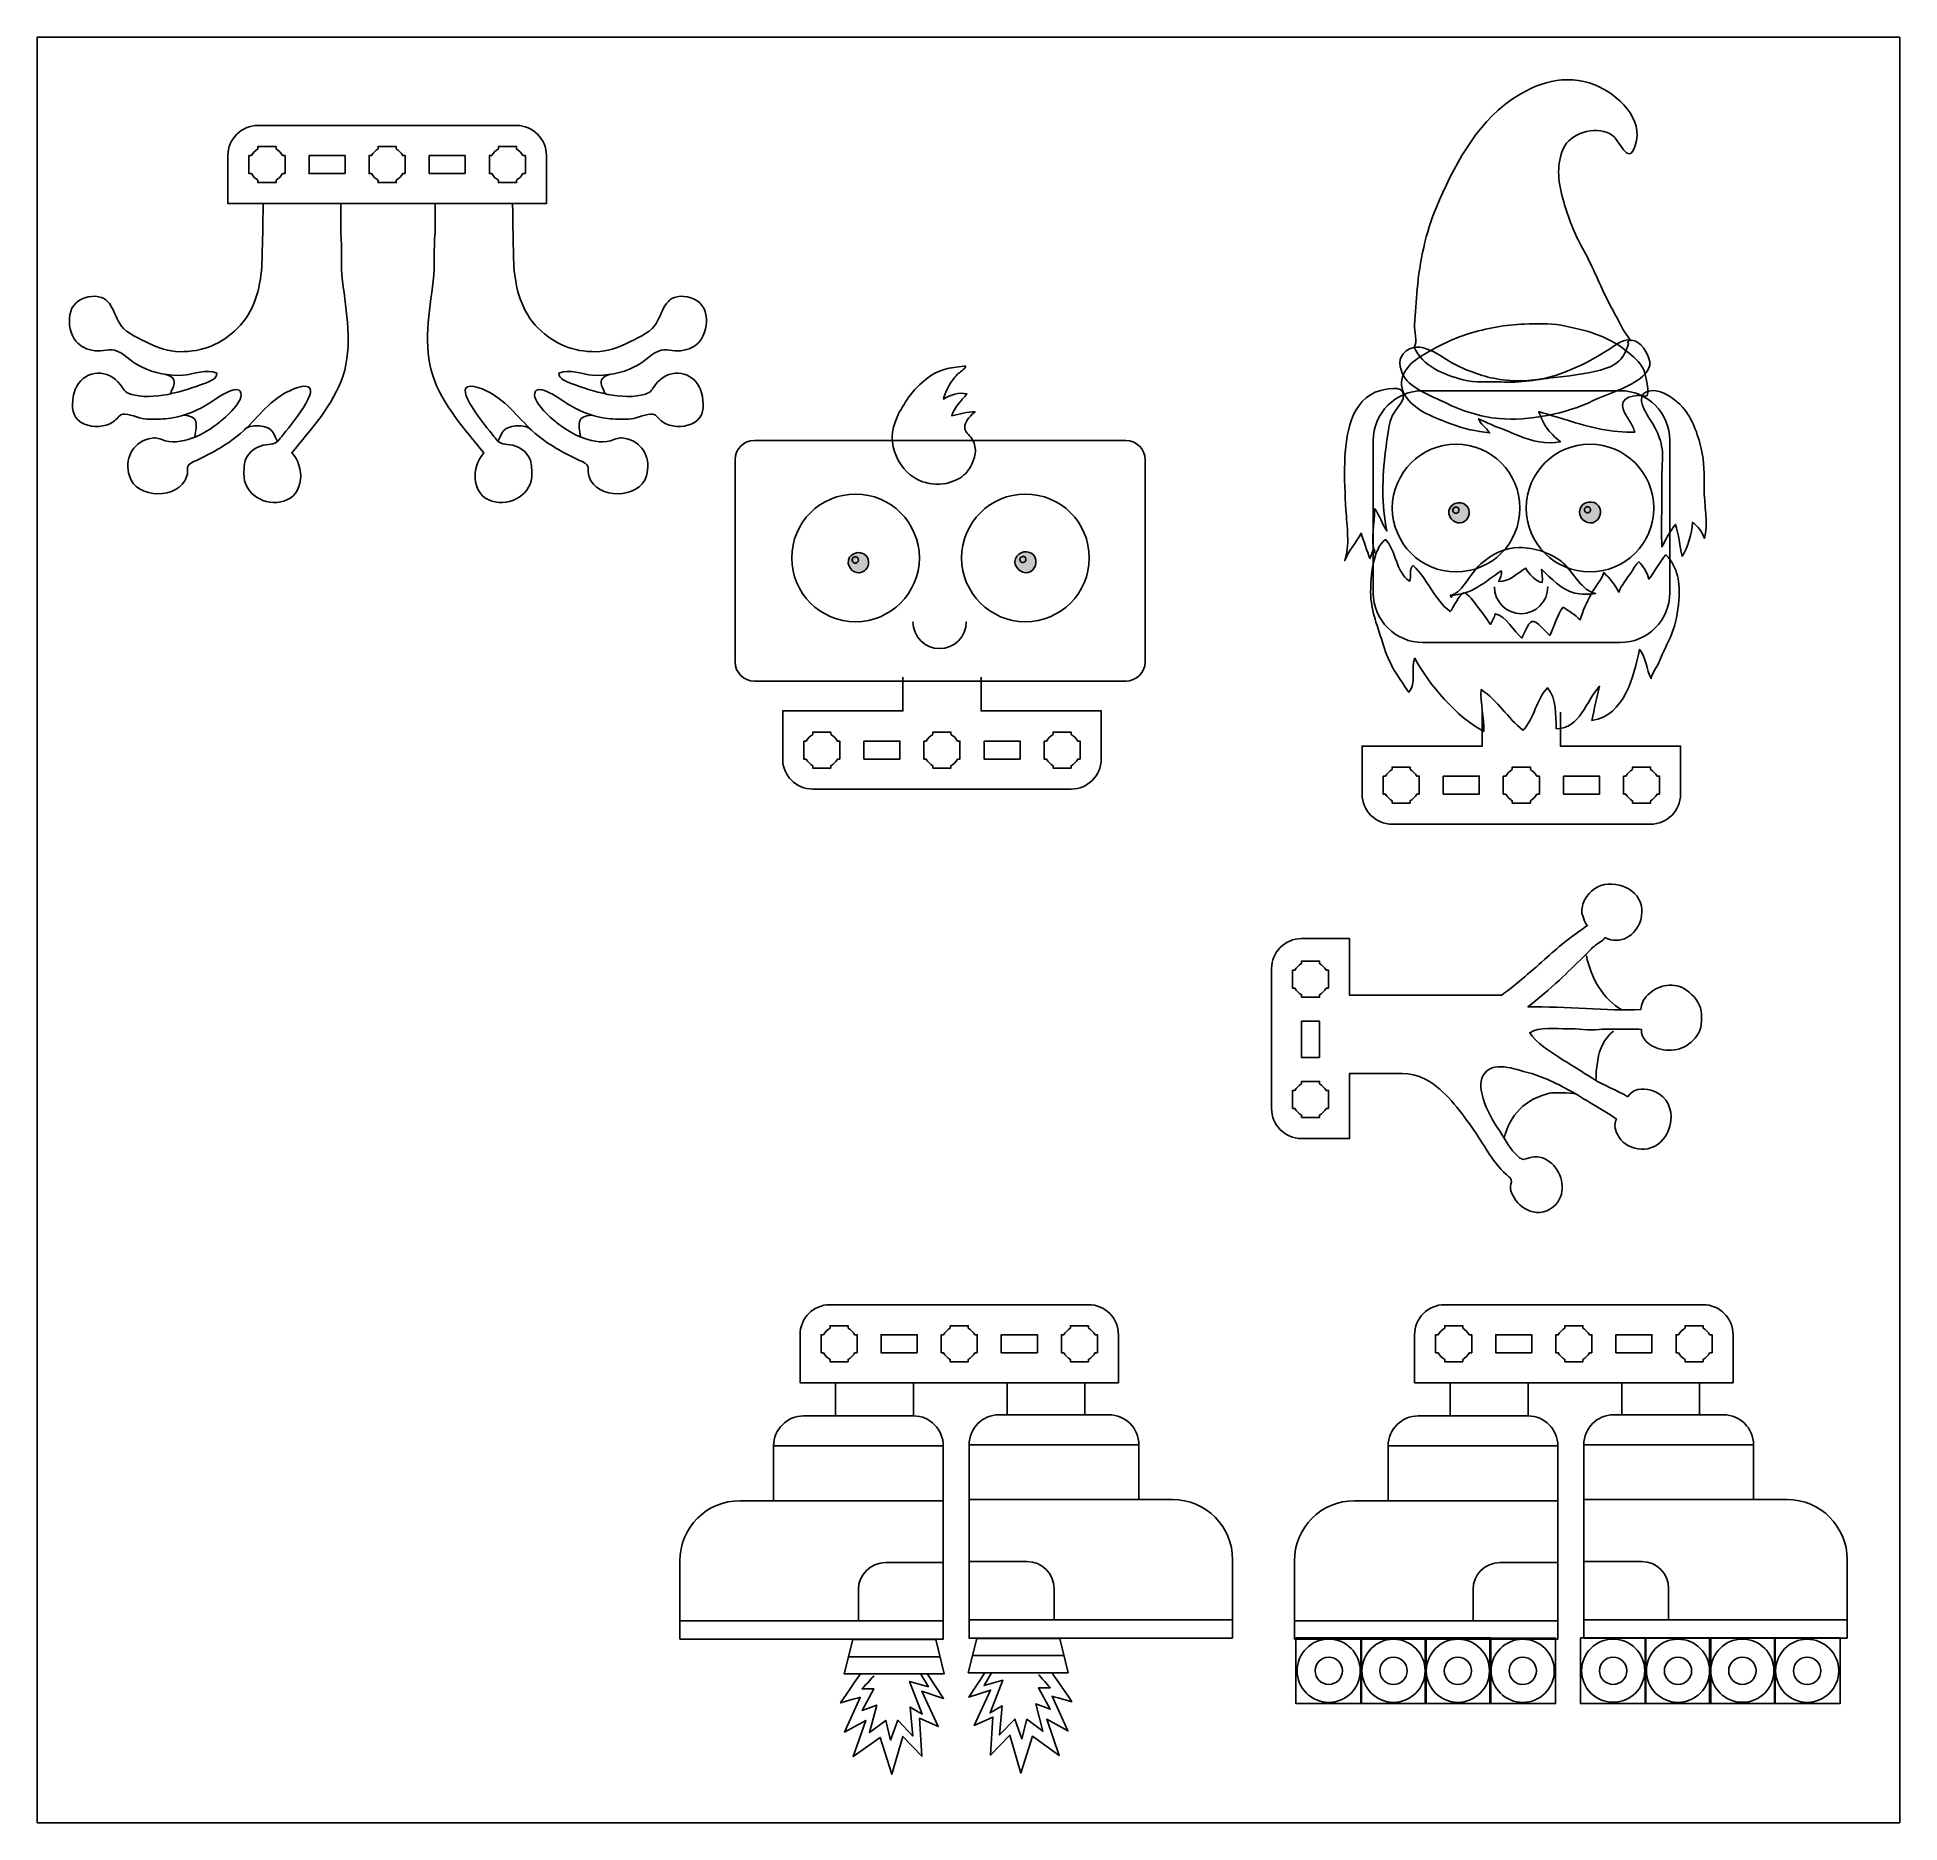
# Model space of a CAD drawing. Extents: x 0 to 879, y 0 to 842.
import ezdxf

# ---------------------------------------------------------------- set-up
doc = ezdxf.new("R2010")
doc.units = 0
doc.header["$MEASUREMENT"] = 0
doc.layers.add('LAYER_1', color=7, linetype='CONTINUOUS')

# ---------------------------------------------------------------- blocks, each defined once
blk = doc.blocks.new('BLOCK_2')
at = {"layer": 'LAYER_1'}
blk.add_lwpolyline([(685.26, 87.1), (716.21, 87.1), (716.21, 56.15), (685.26, 56.15), (685.26, 87.1)], dxfattribs=at)
for points in [[(715.63, 71.63), (715.63, 63.4), (708.96, 56.73), (700.74, 56.73), (692.51, 56.73), (685.84, 63.4), (685.84, 71.63), (685.84, 79.85), (692.51, 86.52), (700.74, 86.52), (708.96, 86.52), (715.63, 79.85), (715.63, 71.63)], [(707.17, 71.63), (707.17, 68.07), (704.29, 65.19), (700.74, 65.19), (697.18, 65.19), (694.3, 68.07), (694.3, 71.63), (694.3, 75.18), (697.18, 78.06), (700.74, 78.06), (704.29, 78.06), (707.17, 75.18), (707.17, 71.63)]]:
    blk.add_open_spline(points, degree=3, knots=[0, 0, 0, 0, 1, 1, 1, 2, 2, 2, 3, 3, 3, 4, 4, 4, 4], dxfattribs=at)
at = {"layer": 'LAYER_1', "color": 250}
for points in [[(715.63, 71.63), (715.63, 63.4), (708.96, 56.73), (700.74, 56.73), (692.51, 56.73), (685.84, 63.4), (685.84, 71.63), (685.84, 79.85), (692.51, 86.52), (700.74, 86.52), (708.96, 86.52), (715.63, 79.85), (715.63, 71.63)], [(707.17, 71.63), (707.17, 68.07), (704.29, 65.19), (700.74, 65.19), (697.18, 65.19), (694.3, 68.07), (694.3, 71.63), (694.3, 75.18), (697.18, 78.06), (700.74, 78.06), (704.29, 78.06), (707.17, 75.18), (707.17, 71.63)]]:
    blk.add_open_spline(points, degree=3, knots=[0, 0, 0, 0, 1, 1, 1, 2, 2, 2, 3, 3, 3, 4, 4, 4, 4], dxfattribs=at)
blk = doc.blocks.new('BLOCK_3')
at = {"layer": 'LAYER_1'}
blk.add_lwpolyline([(654.68, 87.13), (685.63, 87.13), (685.63, 56.18), (654.68, 56.18), (654.68, 87.13)], dxfattribs=at)
for points in [[(685.05, 71.65), (685.05, 63.43), (678.38, 56.76), (670.16, 56.76), (661.93, 56.76), (655.26, 63.43), (655.26, 71.65), (655.26, 79.88), (661.93, 86.55), (670.16, 86.55), (678.38, 86.55), (685.05, 79.88), (685.05, 71.65)], [(676.59, 71.65), (676.59, 68.1), (673.71, 65.22), (670.16, 65.22), (666.6, 65.22), (663.72, 68.1), (663.72, 71.65), (663.72, 75.21), (666.6, 78.09), (670.16, 78.09), (673.71, 78.09), (676.59, 75.21), (676.59, 71.65)]]:
    blk.add_open_spline(points, degree=3, knots=[0, 0, 0, 0, 1, 1, 1, 2, 2, 2, 3, 3, 3, 4, 4, 4, 4], dxfattribs=at)
at = {"layer": 'LAYER_1', "color": 250}
for points in [[(685.05, 71.65), (685.05, 63.43), (678.38, 56.76), (670.16, 56.76), (661.93, 56.76), (655.26, 63.43), (655.26, 71.65), (655.26, 79.88), (661.93, 86.55), (670.16, 86.55), (678.38, 86.55), (685.05, 79.88), (685.05, 71.65)], [(676.59, 71.65), (676.59, 68.1), (673.71, 65.22), (670.16, 65.22), (666.6, 65.22), (663.72, 68.1), (663.72, 71.65), (663.72, 75.21), (666.6, 78.09), (670.16, 78.09), (673.71, 78.09), (676.59, 75.21), (676.59, 71.65)]]:
    blk.add_open_spline(points, degree=3, knots=[0, 0, 0, 0, 1, 1, 1, 2, 2, 2, 3, 3, 3, 4, 4, 4, 4], dxfattribs=at)
blk = doc.blocks.new('BLOCK_4')
at = {"layer": 'LAYER_1'}
blk.add_lwpolyline([(624.31, 87.11), (655.26, 87.11), (655.26, 56.16), (624.31, 56.16), (624.31, 87.11)], dxfattribs=at)
for points in [[(654.68, 71.64), (654.68, 63.41), (648.01, 56.75), (639.79, 56.75), (631.56, 56.75), (624.9, 63.41), (624.9, 71.64), (624.9, 79.86), (631.56, 86.53), (639.79, 86.53), (648.01, 86.53), (654.68, 79.86), (654.68, 71.64)], [(646.23, 71.64), (646.23, 68.08), (643.34, 65.2), (639.79, 65.2), (636.23, 65.2), (633.35, 68.08), (633.35, 71.64), (633.35, 75.19), (636.23, 78.08), (639.79, 78.08), (643.34, 78.08), (646.23, 75.19), (646.23, 71.64)]]:
    blk.add_open_spline(points, degree=3, knots=[0, 0, 0, 0, 1, 1, 1, 2, 2, 2, 3, 3, 3, 4, 4, 4, 4], dxfattribs=at)
at = {"layer": 'LAYER_1', "color": 250}
for points in [[(654.68, 71.64), (654.68, 63.41), (648.01, 56.75), (639.79, 56.75), (631.56, 56.75), (624.9, 63.41), (624.9, 71.64), (624.9, 79.86), (631.56, 86.53), (639.79, 86.53), (648.01, 86.53), (654.68, 79.86), (654.68, 71.64)], [(646.23, 71.64), (646.23, 68.08), (643.34, 65.2), (639.79, 65.2), (636.23, 65.2), (633.35, 68.08), (633.35, 71.64), (633.35, 75.19), (636.23, 78.08), (639.79, 78.08), (643.34, 78.08), (646.23, 75.19), (646.23, 71.64)]]:
    blk.add_open_spline(points, degree=3, knots=[0, 0, 0, 0, 1, 1, 1, 2, 2, 2, 3, 3, 3, 4, 4, 4, 4], dxfattribs=at)
blk = doc.blocks.new('BLOCK_5')
at = {"layer": 'LAYER_1'}
blk.add_lwpolyline([(593.73, 87.14), (624.69, 87.14), (624.69, 56.19), (593.73, 56.19), (593.73, 87.14)], dxfattribs=at)
for points in [[(624.1, 71.67), (624.1, 63.44), (617.44, 56.77), (609.21, 56.77), (600.98, 56.77), (594.32, 63.44), (594.32, 71.67), (594.32, 79.89), (600.98, 86.56), (609.21, 86.56), (617.44, 86.56), (624.1, 79.89), (624.1, 71.67)], [(615.65, 71.67), (615.65, 68.11), (612.77, 65.23), (609.21, 65.23), (605.66, 65.23), (602.77, 68.11), (602.77, 71.67), (602.77, 75.22), (605.66, 78.1), (609.21, 78.1), (612.77, 78.1), (615.65, 75.22), (615.65, 71.67)]]:
    blk.add_open_spline(points, degree=3, knots=[0, 0, 0, 0, 1, 1, 1, 2, 2, 2, 3, 3, 3, 4, 4, 4, 4], dxfattribs=at)
at = {"layer": 'LAYER_1', "color": 250}
for points in [[(624.1, 71.67), (624.1, 63.44), (617.44, 56.77), (609.21, 56.77), (600.98, 56.77), (594.32, 63.44), (594.32, 71.67), (594.32, 79.89), (600.98, 86.56), (609.21, 86.56), (617.44, 86.56), (624.1, 79.89), (624.1, 71.67)], [(615.65, 71.67), (615.65, 68.11), (612.77, 65.23), (609.21, 65.23), (605.66, 65.23), (602.77, 68.11), (602.77, 71.67), (602.77, 75.22), (605.66, 78.1), (609.21, 78.1), (612.77, 78.1), (615.65, 75.22), (615.65, 71.67)]]:
    blk.add_open_spline(points, degree=3, knots=[0, 0, 0, 0, 1, 1, 1, 2, 2, 2, 3, 3, 3, 4, 4, 4, 4], dxfattribs=at)
blk = doc.blocks.new('BLOCK_6')
at = {"layer": 'LAYER_1'}
blk.add_lwpolyline([(819.45, 87.12), (850.4, 87.12), (850.4, 56.17), (819.45, 56.17), (819.45, 87.12)], dxfattribs=at)
for points in [[(849.81, 71.65), (849.81, 63.42), (843.15, 56.75), (834.92, 56.75), (826.7, 56.75), (820.03, 63.42), (820.03, 71.65), (820.03, 79.87), (826.7, 86.54), (834.92, 86.54), (843.15, 86.54), (849.81, 79.87), (849.81, 71.65)], [(841.36, 71.65), (841.36, 68.09), (838.48, 65.21), (834.92, 65.21), (831.37, 65.21), (828.48, 68.09), (828.48, 71.65), (828.48, 75.2), (831.37, 78.08), (834.92, 78.08), (838.48, 78.08), (841.36, 75.2), (841.36, 71.65)]]:
    blk.add_open_spline(points, degree=3, knots=[0, 0, 0, 0, 1, 1, 1, 2, 2, 2, 3, 3, 3, 4, 4, 4, 4], dxfattribs=at)
at = {"layer": 'LAYER_1', "color": 250}
for points in [[(849.81, 71.65), (849.81, 63.42), (843.15, 56.75), (834.92, 56.75), (826.7, 56.75), (820.03, 63.42), (820.03, 71.65), (820.03, 79.87), (826.7, 86.54), (834.92, 86.54), (843.15, 86.54), (849.81, 79.87), (849.81, 71.65)], [(841.36, 71.65), (841.36, 68.09), (838.48, 65.21), (834.92, 65.21), (831.37, 65.21), (828.48, 68.09), (828.48, 71.65), (828.48, 75.2), (831.37, 78.08), (834.92, 78.08), (838.48, 78.08), (841.36, 75.2), (841.36, 71.65)]]:
    blk.add_open_spline(points, degree=3, knots=[0, 0, 0, 0, 1, 1, 1, 2, 2, 2, 3, 3, 3, 4, 4, 4, 4], dxfattribs=at)
blk = doc.blocks.new('BLOCK_7')
at = {"layer": 'LAYER_1'}
blk.add_lwpolyline([(788.87, 87.15), (819.82, 87.15), (819.82, 56.2), (788.87, 56.2), (788.87, 87.15)], dxfattribs=at)
for points in [[(819.23, 71.67), (819.23, 63.45), (812.57, 56.78), (804.34, 56.78), (796.12, 56.78), (789.45, 63.45), (789.45, 71.67), (789.45, 79.9), (796.12, 86.57), (804.34, 86.57), (812.57, 86.57), (819.23, 79.9), (819.23, 71.67)], [(810.78, 71.67), (810.78, 68.12), (807.9, 65.24), (804.34, 65.24), (800.79, 65.24), (797.9, 68.12), (797.9, 71.67), (797.9, 75.23), (800.79, 78.11), (804.34, 78.11), (807.9, 78.11), (810.78, 75.23), (810.78, 71.67)]]:
    blk.add_open_spline(points, degree=3, knots=[0, 0, 0, 0, 1, 1, 1, 2, 2, 2, 3, 3, 3, 4, 4, 4, 4], dxfattribs=at)
at = {"layer": 'LAYER_1', "color": 250}
for points in [[(819.23, 71.67), (819.23, 63.45), (812.57, 56.78), (804.34, 56.78), (796.12, 56.78), (789.45, 63.45), (789.45, 71.67), (789.45, 79.9), (796.12, 86.57), (804.34, 86.57), (812.57, 86.57), (819.23, 79.9), (819.23, 71.67)], [(810.78, 71.67), (810.78, 68.12), (807.9, 65.24), (804.34, 65.24), (800.79, 65.24), (797.9, 68.12), (797.9, 71.67), (797.9, 75.23), (800.79, 78.11), (804.34, 78.11), (807.9, 78.11), (810.78, 75.23), (810.78, 71.67)]]:
    blk.add_open_spline(points, degree=3, knots=[0, 0, 0, 0, 1, 1, 1, 2, 2, 2, 3, 3, 3, 4, 4, 4, 4], dxfattribs=at)
blk = doc.blocks.new('BLOCK_8')
at = {"layer": 'LAYER_1'}
blk.add_lwpolyline([(758.5, 87.13), (789.45, 87.13), (789.45, 56.18), (758.5, 56.18), (758.5, 87.13)], dxfattribs=at)
for points in [[(788.87, 71.66), (788.87, 63.43), (782.2, 56.77), (773.97, 56.77), (765.75, 56.77), (759.08, 63.43), (759.08, 71.66), (759.08, 79.88), (765.75, 86.55), (773.97, 86.55), (782.2, 86.55), (788.87, 79.88), (788.87, 71.66)], [(780.41, 71.66), (780.41, 68.1), (777.53, 65.22), (773.97, 65.22), (770.42, 65.22), (767.54, 68.1), (767.54, 71.66), (767.54, 75.21), (770.42, 78.1), (773.97, 78.1), (777.53, 78.1), (780.41, 75.21), (780.41, 71.66)]]:
    blk.add_open_spline(points, degree=3, knots=[0, 0, 0, 0, 1, 1, 1, 2, 2, 2, 3, 3, 3, 4, 4, 4, 4], dxfattribs=at)
at = {"layer": 'LAYER_1', "color": 250}
for points in [[(788.87, 71.66), (788.87, 63.43), (782.2, 56.77), (773.97, 56.77), (765.75, 56.77), (759.08, 63.43), (759.08, 71.66), (759.08, 79.88), (765.75, 86.55), (773.97, 86.55), (782.2, 86.55), (788.87, 79.88), (788.87, 71.66)], [(780.41, 71.66), (780.41, 68.1), (777.53, 65.22), (773.97, 65.22), (770.42, 65.22), (767.54, 68.1), (767.54, 71.66), (767.54, 75.21), (770.42, 78.1), (773.97, 78.1), (777.53, 78.1), (780.41, 75.21), (780.41, 71.66)]]:
    blk.add_open_spline(points, degree=3, knots=[0, 0, 0, 0, 1, 1, 1, 2, 2, 2, 3, 3, 3, 4, 4, 4, 4], dxfattribs=at)
blk = doc.blocks.new('BLOCK_9')
at = {"layer": 'LAYER_1'}
blk.add_lwpolyline([(727.92, 87.16), (758.87, 87.16), (758.87, 56.21), (727.92, 56.21), (727.92, 87.16)], dxfattribs=at)
for points in [[(758.29, 71.69), (758.29, 63.46), (751.62, 56.79), (743.39, 56.79), (735.17, 56.79), (728.5, 63.46), (728.5, 71.69), (728.5, 79.91), (735.17, 86.58), (743.39, 86.58), (751.62, 86.58), (758.29, 79.91), (758.29, 71.69)], [(749.83, 71.69), (749.83, 68.13), (746.95, 65.25), (743.39, 65.25), (739.84, 65.25), (736.96, 68.13), (736.96, 71.69), (736.96, 75.24), (739.84, 78.12), (743.39, 78.12), (746.95, 78.12), (749.83, 75.24), (749.83, 71.69)]]:
    blk.add_open_spline(points, degree=3, knots=[0, 0, 0, 0, 1, 1, 1, 2, 2, 2, 3, 3, 3, 4, 4, 4, 4], dxfattribs=at)
at = {"layer": 'LAYER_1', "color": 250}
for points in [[(758.29, 71.69), (758.29, 63.46), (751.62, 56.79), (743.39, 56.79), (735.17, 56.79), (728.5, 63.46), (728.5, 71.69), (728.5, 79.91), (735.17, 86.58), (743.39, 86.58), (751.62, 86.58), (758.29, 79.91), (758.29, 71.69)], [(749.83, 71.69), (749.83, 68.13), (746.95, 65.25), (743.39, 65.25), (739.84, 65.25), (736.96, 68.13), (736.96, 71.69), (736.96, 75.24), (739.84, 78.12), (743.39, 78.12), (746.95, 78.12), (749.83, 75.24), (749.83, 71.69)]]:
    blk.add_open_spline(points, degree=3, knots=[0, 0, 0, 0, 1, 1, 1, 2, 2, 2, 3, 3, 3, 4, 4, 4, 4], dxfattribs=at)

msp = doc.modelspace()

# ---------------------------------------------------------------- hatches: boundary and pattern name
at = {"layer": 'LAYER_1'}
h = msp.add_hatch(color=250, dxfattribs=at)
h.dxf.hatch_style = 2
edge = h.paths.add_edge_path()
edge.add_spline(control_points=[(673.48, 613.73), (670.49, 611.59), (666.5, 613.7), (665.9, 617.19), (665.14, 621.71), (671.47, 624.22), (674.38, 620.85), (676.13, 618.81), (675.68, 615.3), (673.48, 613.73)], knot_values=[0, 0, 0, 0, 1, 1, 1, 2, 2, 2, 3, 3, 3, 3], degree=3, periodic=0)
edge.add_line((673.48, 613.73), (673.48, 613.73))
h = msp.add_hatch(color=250, dxfattribs=at)
h.dxf.hatch_style = 2
edge = h.paths.add_edge_path()
edge.add_spline(control_points=[(737.13, 616.33), (736.6, 614.77), (735.42, 613.43), (733.82, 613.01), (730.33, 612.08), (726.42, 615.91), (727.77, 619.48), (728.86, 623.14), (734.29, 623.82), (736.51, 620.97), (737.52, 619.66), (737.65, 617.88), (737.13, 616.33)], knot_values=[0, 0, 0, 0, 1, 1, 1, 2, 2, 2, 3, 3, 3, 4, 4, 4, 4], degree=3, periodic=0)
edge.add_line((737.13, 616.33), (737.13, 616.33))
h = msp.add_hatch(color=250, dxfattribs=at)
h.dxf.hatch_style = 2
edge = h.paths.add_edge_path()
edge.add_spline(control_points=[(390.17, 590.26), (387.18, 588.12), (383.19, 590.23), (382.6, 593.72), (381.83, 598.24), (388.16, 600.75), (391.07, 597.38), (392.83, 595.34), (392.37, 591.83), (390.17, 590.26)], knot_values=[0, 0, 0, 0, 1, 1, 1, 2, 2, 2, 3, 3, 3, 3], degree=3, periodic=0)
edge.add_line((390.17, 590.26), (390.17, 590.26))
h = msp.add_hatch(color=250, dxfattribs=at)
h.dxf.hatch_style = 2
edge = h.paths.add_edge_path()
edge.add_spline(control_points=[(470.82, 592.86), (470.29, 591.3), (469.11, 589.96), (467.51, 589.54), (464.02, 588.61), (460.12, 592.44), (461.46, 596.01), (462.55, 599.67), (467.98, 600.35), (470.2, 597.5), (471.21, 596.19), (471.34, 594.41), (470.82, 592.86)], knot_values=[0, 0, 0, 0, 1, 1, 1, 2, 2, 2, 3, 3, 3, 4, 4, 4, 4], degree=3, periodic=0)
edge.add_line((470.82, 592.86), (470.82, 592.86))

# ---------------------------------------------------------------- linework, layer by layer
msp.add_lwpolyline([(0, 841.89), (878.58, 841.89), (878.58, 0), (0, 0), (0, 841.89)], dxfattribs=at)
at = {"layer": 'LAYER_1', "color": 7}
for points in [[(145.22, 777.6), (128.22, 777.6), (128.22, 786.11), (145.22, 786.11), (145.22, 777.6)], [(201.92, 777.6), (184.91, 777.6), (184.91, 786.11), (201.92, 786.11), (201.92, 777.6)], [(389.92, 510.05), (406.92, 510.05), (406.92, 501.54), (389.92, 501.54), (389.92, 510.05)], [(446.61, 510.05), (463.62, 510.05), (463.62, 501.54), (446.61, 501.54), (446.61, 510.05)], [(663.22, 493.52), (680.23, 493.52), (680.23, 485.02), (663.22, 485.02), (663.22, 493.52)], [(719.92, 493.52), (736.92, 493.52), (736.92, 485.02), (719.92, 485.02), (719.92, 493.52)], [(604.91, 360.89), (596.4, 360.89), (596.4, 377.9), (604.91, 377.9), (604.91, 360.89)], [(415.08, 221.59), (398.07, 221.59), (398.07, 230.1), (415.08, 230.1), (415.08, 221.59)], [(471.77, 221.59), (454.76, 221.59), (454.76, 230.1), (471.77, 230.1), (471.77, 221.59)], [(705.01, 221.59), (688, 221.59), (688, 230.1), (705.01, 230.1), (705.01, 221.59)], [(761.7, 221.59), (744.69, 221.59), (744.69, 230.1), (761.7, 230.1), (761.7, 221.59)]]:
    msp.add_lwpolyline(points, dxfattribs=at)
at = {"layer": 'LAYER_1', "color": 250}
for points in [[(106.64, 763.43), (143.49, 763.43)], [(187.63, 763.43), (224.27, 763.43)], [(376.5, 207.42), (413.35, 207.42)], [(457.49, 207.42), (494.13, 207.42)], [(666.43, 207.42), (703.28, 207.42)], [(747.42, 207.42), (784.06, 207.42)], [(376.57, 191.83), (413.28, 191.83)], [(666.5, 191.83), (703.21, 191.83)], [(347.33, 177.66), (427.39, 177.66)], [(519.66, 178.2), (439.6, 178.2)], [(637.26, 177.66), (717.32, 177.66)], [(809.59, 178.2), (729.53, 178.2)], [(347.33, 151.84), (427.39, 151.84)], [(519.66, 152.38), (439.6, 152.38)], [(637.26, 151.84), (717.32, 151.84)], [(809.59, 152.38), (729.53, 152.38)], [(303.11, 95.14), (303.11, 86.56)], [(303.11, 86.56), (427.39, 86.56), (427.39, 95.14)], [(563.88, 87.1), (439.6, 87.1), (439.6, 95.68)], [(563.88, 95.68), (563.88, 87.1)], [(593.04, 95.14), (593.04, 86.56)], [(593.04, 86.56), (717.32, 86.56), (717.32, 95.14)], [(853.81, 87.1), (729.53, 87.1), (729.53, 95.68)], [(853.81, 95.68), (853.81, 87.1)], [(427.83, 70.21), (380.65, 70.21), (384.65, 86.33), (423.83, 86.33), (427.83, 70.21)], [(439.16, 70.75), (486.34, 70.75), (482.34, 86.88), (443.16, 86.88), (439.16, 70.75)], [(382.65, 78.27), (425.5, 78.27)], [(484.34, 78.81), (441.49, 78.81)]]:
    msp.add_lwpolyline(points, dxfattribs=at)
at = {"layer": 'LAYER_1'}
for points, knots in [([(750.16, 697.63), (750.62, 698.89), (751.26, 699.43), (751.99, 698.77), (749.59, 701.01), (747.61, 704.95), (746.11, 707.84), (744.2, 711.51), (742.12, 715.11), (740.3, 718.8), (736.44, 726.63), (733.25, 734.9), (728.9, 742.49), (724.94, 749.4), (722.35, 756.79), (720.08, 764.33), (717.61, 772.54), (716.29, 781.13), (719.86, 789.29), (723.14, 796.78), (734.37, 800.03), (741.97, 796.35), (746.63, 794.1), (750.28, 780.33), (753.85, 790.86), (758.1, 803.39), (745.69, 815.08), (734.71, 819.41), (720.68, 824.94), (707.3, 820.62), (695.29, 812.34), (678.11, 800.51), (667.83, 780.12), (660.04, 761.83), (654.95, 749.84), (652.07, 736.01), (650.98, 723.11), (650.5, 717.51), (650.17, 711.85), (649.67, 706.29), (649.44, 703.65), (651.32, 698), (649.5, 695.83), (653.65, 686.73), (663.04, 683.04), (672.69, 680.34), (678.5, 678.71), (684.38, 679.78), (690.37, 679.35), (699.49, 678.7), (708.23, 680.67), (717.26, 681.65), (724.6, 682.44), (733.08, 683.5), (740.07, 685.8), (742.72, 686.68), (745.13, 688.09), (746.94, 690.1), (749, 692.39), (749.63, 694.76), (750.66, 697.43), (750.72, 697.83), (750.37, 698.06), (750.16, 697.63)], [0, 0, 0, 0, 1, 1, 1, 2, 2, 2, 3, 3, 3, 4, 4, 4, 5, 5, 5, 6, 6, 6, 7, 7, 7, 8, 8, 8, 9, 9, 9, 10, 10, 10, 11, 11, 11, 12, 12, 12, 13, 13, 13, 14, 14, 14, 15, 15, 15, 16, 16, 16, 17, 17, 17, 18, 18, 18, 19, 19, 19, 20, 20, 20, 21, 21, 21, 21]), ([(711.89, 657.83), (710.87, 659.23), (708.18, 665.35), (708.18, 665.35), (708.18, 665.35), (719.59, 662.07), (721.78, 661.35), (731.86, 658), (743, 655.35), (753.61, 655.75), (753.1, 657.41), (752.31, 659.05), (751.41, 660.54), (750.34, 662.32), (749.01, 664.07), (748.26, 666.02), (745.71, 672.64), (753.93, 673.6), (758.56, 672.64), (761.58, 672.01), (758.15, 684.52), (757.69, 685.37), (755.77, 688.99), (752.86, 691.4), (749.73, 693.92), (740.46, 701.39), (730.22, 703.87), (718.82, 706.08), (712.99, 707.21), (707.44, 706.79), (701.54, 706.63), (692.52, 706.4), (683.66, 704.66), (675.01, 702.03), (667.67, 699.79), (660.9, 696.34), (654.33, 692.43), (651.5, 690.75), (648.51, 688.81), (646.46, 686.2), (639.12, 676.85), (647, 668.53), (655.47, 664.36), (659.49, 662.39), (663.74, 660.88), (666.85, 659.64), (673, 657.2), (678.74, 656.11), (685.08, 655.34), (683.59, 657.81), (680.74, 659.42), (679.88, 662.01), (679.95, 661.78), (688.38, 658.16), (689.31, 657.83), (692.6, 656.69), (695.78, 655.26), (698.99, 653.91), (704.59, 651.56), (712.29, 649.86), (718.51, 651.18), (715.86, 653.23), (713.69, 655.37), (711.89, 657.83)], [0, 0, 0, 0, 1, 1, 1, 2, 2, 2, 3, 3, 3, 4, 4, 4, 5, 5, 5, 6, 6, 6, 7, 7, 7, 8, 8, 8, 9, 9, 9, 10, 10, 10, 11, 11, 11, 12, 12, 12, 13, 13, 13, 14, 14, 14, 15, 15, 15, 16, 16, 16, 17, 17, 17, 18, 18, 18, 19, 19, 19, 20, 20, 20, 21, 21, 21, 21]), ([(760.62, 687.26), (759.93, 683.21), (755.48, 680.35), (752.17, 678.47), (746.5, 675.27), (739.89, 673.38), (733.99, 670.54), (721.4, 664.45), (703.35, 660.83), (689.56, 662.11), (680.62, 662.93), (671.84, 665.81), (663.84, 669.76), (658.22, 672.54), (649.46, 675.72), (645.46, 680.79), (643.13, 683.75), (641.47, 689.52), (644.37, 692.69), (651.9, 700.92), (662.94, 690.35), (669.81, 687.06), (676.74, 683.74), (683.7, 681.35), (691.3, 680.38), (710.24, 677.98), (724.01, 684.32), (739.84, 693.66), (744.97, 696.68), (748.21, 700.86), (754.08, 698.53), (757.06, 697.36), (761.27, 691.05), (760.62, 687.26)], [0, 0, 0, 0, 1, 1, 1, 2, 2, 2, 3, 3, 3, 4, 4, 4, 5, 5, 5, 6, 6, 6, 7, 7, 7, 8, 8, 8, 9, 9, 9, 10, 10, 10, 11, 11, 11, 11]), ([(437.1, 686.74), (430.9, 686.33), (424.41, 685.01), (419.52, 680.91), (416.48, 678.34), (413.37, 675.6), (411.15, 672.28), (409.07, 669.17), (407.13, 666.13), (405.59, 662.7), (402.79, 656.47), (402.44, 650.39), (405.3, 644.17), (407.78, 638.76), (411.87, 634.25), (417.63, 632.34), (421.57, 631.03), (426.27, 630.68), (430.28, 631.96), (431.99, 632.5), (433.6, 633.11), (435.15, 634.02), (437.88, 635.64), (439.51, 637.77), (440.86, 640.61), (441.81, 642.61), (442.62, 645.14), (442.53, 647.38), (442.43, 649.53), (441.72, 651.65), (440.35, 653.31), (438.88, 655.09), (437, 656.23), (437.61, 658.85), (438.21, 661.45), (440.47, 663.62), (442.37, 665.35), (438.5, 665.12), (435.17, 664.35), (431.4, 663.44), (432.55, 667.39), (435.96, 670.67), (438.56, 673.7), (434.83, 674.73), (430.66, 673.21), (427.52, 671.28), (427.79, 673.44), (429.15, 675.76), (430.14, 677.69), (431.09, 679.56), (432.47, 681.35), (433.95, 682.85), (435.02, 683.95), (437.6, 685.33), (437.97, 686.78), (437.68, 686.77), (437.39, 686.75), (437.1, 686.74)], [0, 0, 0, 0, 1, 1, 1, 2, 2, 2, 3, 3, 3, 4, 4, 4, 5, 5, 5, 6, 6, 6, 7, 7, 7, 8, 8, 8, 9, 9, 9, 10, 10, 10, 11, 11, 11, 12, 12, 12, 13, 13, 13, 14, 14, 14, 15, 15, 15, 16, 16, 16, 17, 17, 17, 18, 18, 18, 19, 19, 19, 19]), ([(630.81, 598.58), (629.13, 605.23), (630.74, 612.85), (630.91, 619.61), (633.18, 616.61), (634.4, 612.31), (636.63, 609.11), (634.07, 621.15), (634.46, 634.7), (636.04, 646.85), (636.7, 651.91), (637.08, 657.67), (638.8, 662.49), (639.95, 665.74), (643.49, 668.49), (644.33, 671.59), (646.01, 677.73), (638.43, 676.53), (633.75, 675.33), (619.32, 671.64), (617.18, 653.69), (616.74, 641.29), (616.48, 633.82), (616.93, 626.35), (617.36, 618.9), (617.76, 611.91), (619.27, 601.57), (616.76, 595.12), (618.6, 599.86), (622.15, 603.53), (624.45, 607.99), (625.91, 604.16), (627.28, 599.62), (628.66, 596.08), (629.22, 597.61), (629.88, 599.48), (630.31, 600.72), (630.86, 600.36), (631.03, 599.81), (630.81, 599.08)], [0, 0, 0, 0, 1, 1, 1, 2, 2, 2, 3, 3, 3, 4, 4, 4, 5, 5, 5, 6, 6, 6, 7, 7, 7, 8, 8, 8, 9, 9, 9, 10, 10, 10, 11, 11, 11, 12, 12, 12, 13, 13, 13, 13]), ([(746.69, 675.24), (746.69, 675.24), (653.68, 675.24), (653.68, 675.24), (640.78, 675.24), (630.22, 664.69), (630.22, 651.78), (630.22, 651.78), (630.22, 579.93), (630.22, 579.93), (630.22, 567.02), (640.78, 556.47), (653.68, 556.47), (653.68, 556.47), (746.69, 556.47), (746.69, 556.47), (759.59, 556.47), (770.15, 567.02), (770.15, 579.93), (770.15, 579.93), (770.15, 651.78), (770.15, 651.78), (770.15, 664.69), (759.59, 675.24), (746.69, 675.24)], [0, 0, 0, 0, 1, 1, 1, 2, 2, 2, 3, 3, 3, 4, 4, 4, 5, 5, 5, 6, 6, 6, 7, 7, 7, 8, 8, 8, 8]), ([(766.31, 648.58), (767.17, 647.3), (766.31, 638.45), (766.31, 635.03), (766.31, 635.03), (766.31, 620.08), (766.31, 620.08), (766.31, 613.94), (765.99, 607.67), (766.41, 601.57), (768.08, 605.12), (770.3, 609.07), (772.84, 612.2), (774.24, 607.28), (774.82, 602.1), (775.88, 597.17), (778.61, 601.4), (780.59, 608), (780.86, 613.1), (783.26, 611.48), (785.59, 608.41), (786.43, 605.57), (788.31, 611.5), (786.31, 622.45), (786.31, 629.04), (786.31, 635.35), (786.45, 641.87), (784.93, 647.98), (783.25, 654.79), (780.77, 662.24), (776.11, 667.54), (773.16, 670.89), (766.58, 675.6), (761.89, 675.27), (751.75, 674.56), (759.22, 664.21), (762.08, 659.58), (766.1, 653.08), (766.21, 648.41), (766.31, 648.58)], [0, 0, 0, 0, 1, 1, 1, 2, 2, 2, 3, 3, 3, 4, 4, 4, 5, 5, 5, 6, 6, 6, 7, 7, 7, 8, 8, 8, 9, 9, 9, 10, 10, 10, 11, 11, 11, 12, 12, 12, 13, 13, 13, 13]), ([(513.48, 651.77), (513.48, 651.77), (338.27, 651.77), (338.27, 651.77), (333.26, 651.77), (329.17, 647.68), (329.17, 642.67), (329.17, 642.67), (329.17, 547.38), (329.17, 547.38), (329.17, 542.38), (333.26, 538.28), (338.27, 538.28), (338.27, 538.28), (513.48, 538.28), (513.48, 538.28), (518.49, 538.28), (522.58, 542.38), (522.58, 547.38), (522.58, 547.38), (522.58, 642.67), (522.58, 642.67), (522.58, 647.68), (518.49, 651.77), (513.48, 651.77)], [0, 0, 0, 0, 1, 1, 1, 2, 2, 2, 3, 3, 3, 4, 4, 4, 5, 5, 5, 6, 6, 6, 7, 7, 7, 8, 8, 8, 8]), ([(673.48, 613.73), (670.49, 611.59), (666.5, 613.7), (665.9, 617.19), (665.14, 621.71), (671.47, 624.22), (674.38, 620.85), (676.13, 618.81), (675.68, 615.3), (673.48, 613.73)], [0, 0, 0, 0, 1, 1, 1, 2, 2, 2, 3, 3, 3, 3]), ([(737.13, 616.33), (736.6, 614.77), (735.42, 613.43), (733.82, 613.01), (730.33, 612.08), (726.42, 615.91), (727.77, 619.48), (728.86, 623.14), (734.29, 623.82), (736.51, 620.97), (737.52, 619.66), (737.65, 617.88), (737.13, 616.33)], [0, 0, 0, 0, 1, 1, 1, 2, 2, 2, 3, 3, 3, 4, 4, 4, 4]), ([(670.62, 619.39), (670.43, 620.06), (669.74, 620.57), (668.82, 620.32), (666.97, 619.81), (667.6, 617.08), (669.53, 617.45), (670.4, 617.62), (670.83, 618.63), (670.62, 619.39)], [0, 0, 0, 0, 1, 1, 1, 2, 2, 2, 3, 3, 3, 3]), ([(730.39, 620.22), (730.88, 620.59), (731.58, 620.7), (732.11, 620.35), (732.83, 619.86), (732.93, 618.77), (732.33, 618.14), (731.87, 617.66), (731.06, 617.55), (730.5, 617.9), (730.12, 618.14), (729.88, 618.56), (729.82, 618.99), (729.76, 619.5), (729.99, 619.92), (730.39, 620.22)], [0, 0, 0, 0, 1, 1, 1, 2, 2, 2, 3, 3, 3, 4, 4, 4, 5, 5, 5, 5]), ([(390.17, 590.26), (387.18, 588.12), (383.19, 590.23), (382.6, 593.72), (381.83, 598.24), (388.16, 600.75), (391.07, 597.38), (392.83, 595.34), (392.37, 591.83), (390.17, 590.26)], [0, 0, 0, 0, 1, 1, 1, 2, 2, 2, 3, 3, 3, 3]), ([(470.82, 592.86), (470.29, 591.3), (469.11, 589.96), (467.51, 589.54), (464.02, 588.61), (460.12, 592.44), (461.46, 596.01), (462.55, 599.67), (467.98, 600.35), (470.2, 597.5), (471.21, 596.19), (471.34, 594.41), (470.82, 592.86)], [0, 0, 0, 0, 1, 1, 1, 2, 2, 2, 3, 3, 3, 4, 4, 4, 4]), ([(641.51, 541.22), (640.79, 542.31), (640.25, 543.13), (640.11, 543.39), (638.01, 547.12), (636.3, 551.05), (635.04, 555.15), (632.47, 563.5), (629, 571.52), (629, 580.45), (629, 587.17), (629.85, 600.57), (636, 605.07), (641.07, 599.72), (640.81, 589.87), (647.25, 585.41), (648.43, 587.57), (646.88, 591.17), (648.99, 592.83), (655.89, 586.69), (658.91, 576.62), (666.57, 571.08), (667.75, 572.36), (670.97, 579.63), (672.88, 579.85), (674.96, 580.1), (678.1, 575.02), (678.97, 573.99), (681.38, 571.14), (683.39, 568.04), (685.59, 565.04), (686.42, 566.7), (687.37, 568.21), (687.78, 570.06), (692.72, 568.96), (696.52, 561.83), (700.25, 558.62), (701.18, 560.02), (703.19, 565.82), (705.1, 566.46), (707.33, 567.21), (711.7, 561.12), (713.45, 559.86), (715.69, 563.98), (716.93, 569.53), (719.78, 573.15), (722.49, 571.3), (725.59, 569.63), (727.77, 567.16), (727.8, 567.18), (727.83, 567.2), (727.86, 567.22), (729.12, 571.4), (730.86, 575.44), (732.96, 579.26), (734.75, 582.52), (737.89, 585.93), (738.97, 589.55), (741.78, 586.73), (744.09, 583.92), (745.95, 580.39), (746.46, 580.29), (745.8, 580.89), (746.12, 580.23), (747.05, 583.53), (750.08, 586.8), (751.97, 589.66), (753, 591.21), (754.08, 593.6), (755.56, 594.58), (757.56, 592.63), (759.63, 589.03), (760.22, 586.38), (763.06, 590), (765.33, 594.52), (768.28, 597.89), (774.07, 591.73), (774.92, 584.79), (774.38, 576.41), (774.01, 570.65), (772.97, 565.61), (770.87, 560.24), (769.21, 555.98), (766.77, 552.06), (765.27, 547.74), (764.83, 546.47), (760.88, 540.27), (761.25, 539.49), (759.06, 543.55), (758.98, 549.58), (755.79, 553.26), (753.22, 540.53), (748.77, 522.03), (733.37, 519.77), (734.63, 525.12), (735.45, 530.56), (736.93, 535.88), (730.73, 529.25), (727.77, 515.84), (716.52, 515.82), (716.22, 522.11), (716.82, 530.04), (712.47, 535.14), (706.91, 529.66), (706.32, 520.72), (700.85, 515.1), (693.53, 520.84), (689.12, 529.19), (681.06, 534.32), (680.71, 527.66), (682.54, 521.21), (682.39, 514.61), (669.49, 521.25), (656.61, 536.63), (649.79, 549.08), (647.8, 544.15), (650.9, 537.04), (647.01, 533.07), (646.99, 533.06), (643.53, 538.16), (641.51, 541.22)], [0, 0, 0, 0, 1, 1, 1, 2, 2, 2, 3, 3, 3, 4, 4, 4, 5, 5, 5, 6, 6, 6, 7, 7, 7, 8, 8, 8, 9, 9, 9, 10, 10, 10, 11, 11, 11, 12, 12, 12, 13, 13, 13, 14, 14, 14, 15, 15, 15, 16, 16, 16, 17, 17, 17, 18, 18, 18, 19, 19, 19, 20, 20, 20, 21, 21, 21, 22, 22, 22, 23, 23, 23, 24, 24, 24, 25, 25, 25, 26, 26, 26, 27, 27, 27, 28, 28, 28, 29, 29, 29, 30, 30, 30, 31, 31, 31, 32, 32, 32, 33, 33, 33, 34, 34, 34, 35, 35, 35, 36, 36, 36, 37, 37, 37, 38, 38, 38, 39, 39, 39, 40, 40, 40, 40]), ([(666.5, 578.83), (676.79, 578.83), (682.69, 585.14), (690.67, 590.27), (691.03, 588.47), (690.21, 586.82), (689.4, 585.29), (694.73, 585.13), (697.98, 589.27), (702.2, 591.5), (703.29, 589.19), (707.23, 584.81), (709.98, 584.8), (710.08, 586.92), (709.81, 589), (709.59, 591.01), (714.24, 586.74), (718.78, 581.48), (725.24, 579.84), (728.43, 579.03), (731.97, 579.21), (735.21, 579.56), (728.77, 580.74), (724.36, 589.8), (719.86, 593.95), (714.92, 598.52), (705.83, 601.36), (699.09, 601.33), (692.18, 601.3), (686.06, 598.12), (681.02, 593.6), (677.37, 590.32), (675.42, 586.44), (672.35, 582.77), (671.05, 581.22), (669.27, 579.32), (667.22, 578.87), (667.3, 577.93), (667.22, 577), (666.5, 578.83)], [0, 0, 0, 0, 1, 1, 1, 2, 2, 2, 3, 3, 3, 4, 4, 4, 5, 5, 5, 6, 6, 6, 7, 7, 7, 8, 8, 8, 9, 9, 9, 10, 10, 10, 11, 11, 11, 12, 12, 12, 13, 13, 13, 13]), ([(387.31, 595.92), (387.12, 596.59), (386.43, 597.1), (385.51, 596.85), (383.66, 596.34), (384.29, 593.61), (386.22, 593.98), (387.1, 594.15), (387.52, 595.16), (387.31, 595.92)], [0, 0, 0, 0, 1, 1, 1, 2, 2, 2, 3, 3, 3, 3]), ([(464.08, 596.75), (464.57, 597.12), (465.27, 597.23), (465.8, 596.88), (466.52, 596.39), (466.62, 595.3), (466.02, 594.67), (465.56, 594.19), (464.76, 594.08), (464.19, 594.43), (463.81, 594.67), (463.57, 595.09), (463.51, 595.52), (463.45, 596.03), (463.68, 596.45), (464.08, 596.75)], [0, 0, 0, 0, 1, 1, 1, 2, 2, 2, 3, 3, 3, 4, 4, 4, 5, 5, 5, 5])]:
    msp.add_open_spline(points, degree=3, knots=knots, dxfattribs=at)
at = {"layer": 'LAYER_1', "color": 250}
for points, knots in [([(750.16, 697.63), (750.62, 698.89), (751.26, 699.43), (751.99, 698.77), (749.59, 701.01), (747.61, 704.95), (746.11, 707.84), (744.2, 711.51), (742.12, 715.11), (740.3, 718.8), (736.44, 726.63), (733.25, 734.9), (728.9, 742.49), (724.94, 749.4), (722.35, 756.79), (720.08, 764.33), (717.61, 772.54), (716.29, 781.13), (719.86, 789.29), (723.14, 796.78), (734.37, 800.03), (741.97, 796.35), (746.63, 794.1), (750.28, 780.33), (753.85, 790.86), (758.1, 803.39), (745.69, 815.08), (734.71, 819.41), (720.68, 824.94), (707.3, 820.62), (695.29, 812.34), (678.11, 800.51), (667.83, 780.12), (660.04, 761.83), (654.95, 749.84), (652.07, 736.01), (650.98, 723.11), (650.5, 717.51), (650.17, 711.85), (649.67, 706.29), (649.44, 703.65), (651.32, 698), (649.5, 695.83), (653.65, 686.73), (663.04, 683.04), (672.69, 680.34), (678.5, 678.71), (684.38, 679.78), (690.37, 679.35), (699.49, 678.7), (708.23, 680.67), (717.26, 681.65), (724.6, 682.44), (733.08, 683.5), (740.07, 685.8), (742.72, 686.68), (745.13, 688.09), (746.94, 690.1), (749, 692.39), (749.63, 694.76), (750.66, 697.43), (750.72, 697.83), (750.37, 698.06), (750.16, 697.63)], [0, 0, 0, 0, 1, 1, 1, 2, 2, 2, 3, 3, 3, 4, 4, 4, 5, 5, 5, 6, 6, 6, 7, 7, 7, 8, 8, 8, 9, 9, 9, 10, 10, 10, 11, 11, 11, 12, 12, 12, 13, 13, 13, 14, 14, 14, 15, 15, 15, 16, 16, 16, 17, 17, 17, 18, 18, 18, 19, 19, 19, 20, 20, 20, 21, 21, 21, 21]), ([(143.5, 763.44), (143.5, 763.44), (187.64, 763.44), (187.64, 763.44), (187.64, 763.44), (187.64, 749.75), (187.64, 749.75), (186.93, 742.13), (187.72, 734.71), (186.77, 726.93), (185.04, 712.83), (181.93, 696.09), (186.54, 682.35), (191.23, 668.39), (201.52, 657.11), (210.74, 645.97), (204.53, 639.44), (204.7, 626.29), (214.4, 623.2), (223.16, 620.4), (233.72, 626.43), (233.31, 636.34), (233.21, 638.54), (233.3, 641.06), (232.4, 643.09), (230.97, 646.31), (227.71, 648.81), (224.28, 649.5), (220.39, 650.29), (218.7, 649.33), (215.98, 652.99), (213.83, 655.88), (197.44, 674.75), (203, 677.11), (206.1, 678.43), (213.63, 674.47), (216.22, 672.71), (224.38, 667.17), (229.87, 658.66), (237.72, 652.82), (243.68, 648.38), (250.26, 644.88), (256.99, 641.78), (261.55, 639.68), (259, 638.68), (260.32, 634.64), (263.86, 623.86), (284.07, 624), (287.34, 635.02), (289.62, 642.71), (286.18, 650.59), (278.24, 652.54), (275.77, 653.15), (274.42, 653.13), (272.06, 652.18), (263.36, 648.7), (251.86, 654.65), (245, 660.25), (242.46, 662.32), (232.41, 670.7), (235.04, 674.94), (237.18, 678.41), (248.72, 669.89), (251.17, 668.38), (256.92, 664.81), (263.54, 662.74), (270.25, 662.02), (273.54, 661.67), (276.87, 661.64), (280.17, 661.96), (282.96, 662.24), (287.79, 664.59), (290.34, 664.2), (292.27, 663.9), (293.03, 661.79), (294.98, 660.5), (296.94, 659.2), (299.39, 658.58), (301.71, 658.43), (306.16, 658.15), (311.54, 659.7), (313.42, 664.15), (314.85, 667.51), (314.03, 673.89), (312.27, 677.12), (307.72, 685.45), (297.13, 685.42), (291.68, 678.19), (289.97, 675.92), (289.77, 674.59), (286.87, 673.67), (276.28, 670.35), (261.78, 674.9), (251.86, 678.66), (249.8, 679.44), (245.76, 680.82), (246.09, 683.54), (251.13, 685.67), (256.82, 682.92), (261.95, 682.56), (268.58, 682.09), (275.62, 683.48), (281.62, 686.43), (282.06, 686.65), (282.5, 686.88), (282.93, 687.11), (286.52, 689.06), (290.32, 693.34), (294.29, 694.29), (297.86, 695.15), (301.21, 693.31), (305.04, 694.28), (308.6, 695.18), (311.37, 696.45), (313.32, 699.75), (315.61, 703.62), (316.31, 708.29), (315.03, 712.59), (313.74, 716.9), (309.62, 719.37), (305.05, 719.71), (295.42, 720.41), (295.42, 711.83), (291.14, 705.78), (288.71, 702.34), (282.02, 699.49), (278.33, 697.69), (273.78, 695.46), (268.81, 693.67), (263.68, 693.64), (252.56, 693.58), (244.22, 696.92), (236.34, 704.7), (228.49, 712.45), (225.67, 723.08), (224.85, 733.78), (224.7, 735.83), (224.14, 763.44), (224.28, 763.44), (224.28, 763.44), (240.19, 763.44), (240.19, 763.44), (240.19, 763.44), (240.19, 786.11), (240.19, 786.11), (240.19, 793.94), (233.85, 800.29), (226.02, 800.29), (226.02, 800.29), (104.13, 800.29), (104.13, 800.29), (96.3, 800.29), (89.96, 793.94), (89.96, 786.11), (89.96, 786.11), (89.96, 763.44), (89.96, 763.44), (89.96, 763.44), (106.65, 763.44), (106.65, 763.44)], [0, 0, 0, 0, 1, 1, 1, 2, 2, 2, 3, 3, 3, 4, 4, 4, 5, 5, 5, 6, 6, 6, 7, 7, 7, 8, 8, 8, 9, 9, 9, 10, 10, 10, 11, 11, 11, 12, 12, 12, 13, 13, 13, 14, 14, 14, 15, 15, 15, 16, 16, 16, 17, 17, 17, 18, 18, 18, 19, 19, 19, 20, 20, 20, 21, 21, 21, 22, 22, 22, 23, 23, 23, 24, 24, 24, 25, 25, 25, 26, 26, 26, 27, 27, 27, 28, 28, 28, 29, 29, 29, 30, 30, 30, 31, 31, 31, 32, 32, 32, 33, 33, 33, 34, 34, 34, 35, 35, 35, 36, 36, 36, 37, 37, 37, 38, 38, 38, 39, 39, 39, 40, 40, 40, 41, 41, 41, 42, 42, 42, 43, 43, 43, 44, 44, 44, 45, 45, 45, 46, 46, 46, 47, 47, 47, 48, 48, 48, 49, 49, 49, 50, 50, 50, 51, 51, 51, 52, 52, 52, 53, 53, 53, 53]), ([(143.16, 763.44), (143.16, 763.44), (143.16, 749.75), (143.16, 749.75), (143.86, 742.13), (143.08, 734.71), (144.03, 726.93), (145.75, 712.83), (148.86, 696.09), (144.25, 682.35), (139.57, 668.39), (129.27, 657.11), (120.05, 645.97), (126.27, 639.44), (126.1, 626.29), (116.39, 623.2), (107.63, 620.4), (97.07, 626.43), (97.49, 636.34), (97.58, 638.54), (97.5, 641.06), (98.4, 643.09), (99.82, 646.31), (103.09, 648.81), (106.52, 649.5), (110.4, 650.29), (112.09, 649.33), (114.81, 652.99), (116.96, 655.88), (133.36, 674.75), (127.8, 677.11), (124.7, 678.43), (117.16, 674.47), (114.57, 672.71), (106.41, 667.17), (100.93, 658.66), (93.07, 652.82), (87.12, 648.38), (80.54, 644.88), (73.8, 641.78), (69.25, 639.68), (71.79, 638.68), (70.47, 634.64), (66.93, 623.86), (46.72, 624), (43.46, 635.02), (41.17, 642.71), (44.62, 650.59), (52.55, 652.54), (55.03, 653.15), (56.38, 653.13), (58.74, 652.18), (67.44, 648.7), (78.94, 654.65), (85.8, 660.25), (88.33, 662.32), (98.39, 670.7), (95.76, 674.94), (93.62, 678.41), (82.07, 669.89), (79.63, 668.38), (73.88, 664.81), (67.25, 662.74), (60.54, 662.02), (57.25, 661.67), (53.92, 661.64), (50.63, 661.96), (47.83, 662.24), (43, 664.59), (40.46, 664.2), (38.53, 663.9), (37.77, 661.79), (35.82, 660.5), (33.85, 659.2), (31.41, 658.58), (29.08, 658.43), (24.64, 658.15), (19.26, 659.7), (17.37, 664.15), (15.95, 667.51), (16.77, 673.89), (18.53, 677.12), (23.08, 685.45), (33.66, 685.42), (39.11, 678.19), (40.83, 675.92), (41.02, 674.59), (43.93, 673.67), (54.52, 670.35), (69.01, 674.9), (78.93, 678.66), (80.99, 679.44), (85.03, 680.82), (84.7, 683.54), (79.66, 685.67), (73.98, 682.92), (68.84, 682.56), (62.22, 682.09), (55.17, 683.48), (49.17, 686.43), (48.73, 686.65), (48.29, 686.88), (47.86, 687.11), (44.28, 689.06), (40.48, 693.34), (36.5, 694.29), (32.93, 695.15), (29.59, 693.31), (25.76, 694.28), (22.2, 695.18), (19.42, 696.45), (17.47, 699.75), (15.18, 703.62), (14.49, 708.29), (15.77, 712.59), (17.05, 716.9), (21.18, 719.37), (25.75, 719.71), (35.37, 720.41), (35.37, 711.83), (39.65, 705.78), (42.08, 702.34), (48.77, 699.49), (52.46, 697.69), (57.01, 695.46), (61.99, 693.67), (67.11, 693.64), (78.23, 693.58), (86.57, 696.92), (94.46, 704.7), (102.31, 712.45), (105.12, 723.08), (105.94, 733.78), (106.1, 735.83), (106.66, 763.44), (106.52, 763.44)], [0, 0, 0, 0, 1, 1, 1, 2, 2, 2, 3, 3, 3, 4, 4, 4, 5, 5, 5, 6, 6, 6, 7, 7, 7, 8, 8, 8, 9, 9, 9, 10, 10, 10, 11, 11, 11, 12, 12, 12, 13, 13, 13, 14, 14, 14, 15, 15, 15, 16, 16, 16, 17, 17, 17, 18, 18, 18, 19, 19, 19, 20, 20, 20, 21, 21, 21, 22, 22, 22, 23, 23, 23, 24, 24, 24, 25, 25, 25, 26, 26, 26, 27, 27, 27, 28, 28, 28, 29, 29, 29, 30, 30, 30, 31, 31, 31, 32, 32, 32, 33, 33, 33, 34, 34, 34, 35, 35, 35, 36, 36, 36, 37, 37, 37, 38, 38, 38, 39, 39, 39, 40, 40, 40, 41, 41, 41, 42, 42, 42, 43, 43, 43, 44, 44, 44, 45, 45, 45, 45]), ([(711.89, 657.83), (710.87, 659.23), (708.18, 665.35), (708.18, 665.35), (708.18, 665.35), (719.59, 662.07), (721.78, 661.35), (731.86, 658), (743, 655.35), (753.61, 655.75), (753.1, 657.41), (752.31, 659.05), (751.41, 660.54), (750.34, 662.32), (749.01, 664.07), (748.26, 666.02), (745.71, 672.64), (753.93, 673.6), (758.56, 672.64), (761.58, 672.01), (758.15, 684.52), (757.69, 685.37), (755.77, 688.99), (752.86, 691.4), (749.73, 693.92), (740.46, 701.39), (730.22, 703.87), (718.82, 706.08), (712.99, 707.21), (707.44, 706.79), (701.54, 706.63), (692.52, 706.4), (683.66, 704.66), (675.01, 702.03), (667.67, 699.79), (660.9, 696.34), (654.33, 692.43), (651.5, 690.75), (648.51, 688.81), (646.46, 686.2), (639.12, 676.85), (647, 668.53), (655.47, 664.36), (659.49, 662.39), (663.74, 660.88), (666.85, 659.64), (673, 657.2), (678.74, 656.11), (685.08, 655.34), (683.59, 657.81), (680.74, 659.42), (679.88, 662.01), (679.95, 661.78), (688.38, 658.16), (689.31, 657.83), (692.6, 656.69), (695.78, 655.26), (698.99, 653.91), (704.59, 651.56), (712.29, 649.86), (718.51, 651.18), (715.86, 653.23), (713.69, 655.37), (711.89, 657.83)], [0, 0, 0, 0, 1, 1, 1, 2, 2, 2, 3, 3, 3, 4, 4, 4, 5, 5, 5, 6, 6, 6, 7, 7, 7, 8, 8, 8, 9, 9, 9, 10, 10, 10, 11, 11, 11, 12, 12, 12, 13, 13, 13, 14, 14, 14, 15, 15, 15, 16, 16, 16, 17, 17, 17, 18, 18, 18, 19, 19, 19, 20, 20, 20, 21, 21, 21, 21]), ([(760.62, 687.26), (759.93, 683.21), (755.48, 680.35), (752.17, 678.47), (746.5, 675.27), (739.89, 673.38), (733.99, 670.54), (721.4, 664.45), (703.35, 660.83), (689.56, 662.11), (680.62, 662.93), (671.84, 665.81), (663.84, 669.76), (658.22, 672.54), (649.46, 675.72), (645.46, 680.79), (643.13, 683.75), (641.47, 689.52), (644.37, 692.69), (651.9, 700.92), (662.94, 690.35), (669.81, 687.06), (676.74, 683.74), (683.7, 681.35), (691.3, 680.38), (710.24, 677.98), (724.01, 684.32), (739.84, 693.66), (744.97, 696.68), (748.21, 700.86), (754.08, 698.53), (757.06, 697.36), (761.27, 691.05), (760.62, 687.26)], [0, 0, 0, 0, 1, 1, 1, 2, 2, 2, 3, 3, 3, 4, 4, 4, 5, 5, 5, 6, 6, 6, 7, 7, 7, 8, 8, 8, 9, 9, 9, 10, 10, 10, 11, 11, 11, 11]), ([(437.1, 686.74), (430.9, 686.33), (424.41, 685.01), (419.52, 680.91), (416.48, 678.34), (413.37, 675.6), (411.15, 672.28), (409.07, 669.17), (407.13, 666.13), (405.59, 662.7), (402.79, 656.47), (402.44, 650.39), (405.3, 644.17), (407.78, 638.76), (411.87, 634.25), (417.63, 632.34), (421.57, 631.03), (426.27, 630.68), (430.28, 631.96), (431.99, 632.5), (433.6, 633.11), (435.15, 634.02), (437.88, 635.64), (439.51, 637.77), (440.86, 640.61), (441.81, 642.61), (442.62, 645.14), (442.53, 647.38), (442.43, 649.53), (441.72, 651.65), (440.35, 653.31), (438.88, 655.09), (437, 656.23), (437.61, 658.85), (438.21, 661.45), (440.47, 663.62), (442.37, 665.35), (438.5, 665.12), (435.17, 664.35), (431.4, 663.44), (432.55, 667.39), (435.96, 670.67), (438.56, 673.7), (434.83, 674.73), (430.66, 673.21), (427.52, 671.28), (427.79, 673.44), (429.15, 675.76), (430.14, 677.69), (431.09, 679.56), (432.47, 681.35), (433.95, 682.85), (435.02, 683.95), (437.6, 685.33), (437.97, 686.78), (437.68, 686.77), (437.39, 686.75), (437.1, 686.74)], [0, 0, 0, 0, 1, 1, 1, 2, 2, 2, 3, 3, 3, 4, 4, 4, 5, 5, 5, 6, 6, 6, 7, 7, 7, 8, 8, 8, 9, 9, 9, 10, 10, 10, 11, 11, 11, 12, 12, 12, 13, 13, 13, 14, 14, 14, 15, 15, 15, 16, 16, 16, 17, 17, 17, 18, 18, 18, 19, 19, 19, 19]), ([(62.96, 674.11), (63.44, 676.26), (65.37, 677.99), (64.38, 680.37), (63.84, 681.67), (61.83, 682.69), (60.5, 682.89)], [0, 0, 0, 0, 1, 1, 1, 2, 2, 2, 2]), ([(267.67, 674.11), (267.18, 676.26), (265.25, 677.99), (266.24, 680.37), (266.79, 681.67), (268.79, 682.69), (270.12, 682.89)], [0, 0, 0, 0, 1, 1, 1, 2, 2, 2, 2]), ([(630.81, 598.58), (629.13, 605.23), (630.74, 612.85), (630.91, 619.61), (633.18, 616.61), (634.4, 612.31), (636.63, 609.11), (634.07, 621.15), (634.46, 634.7), (636.04, 646.85), (636.7, 651.91), (637.08, 657.67), (638.8, 662.49), (639.95, 665.74), (643.49, 668.49), (644.33, 671.59), (646.01, 677.73), (638.43, 676.53), (633.75, 675.33), (619.32, 671.64), (617.18, 653.69), (616.74, 641.29), (616.48, 633.82), (616.93, 626.35), (617.36, 618.9), (617.76, 611.91), (619.27, 601.57), (616.76, 595.12), (618.6, 599.86), (622.15, 603.53), (624.45, 607.99), (625.91, 604.16), (627.28, 599.62), (628.66, 596.08), (629.22, 597.61), (629.88, 599.48), (630.31, 600.72), (630.86, 600.36), (631.03, 599.81), (630.81, 599.08)], [0, 0, 0, 0, 1, 1, 1, 2, 2, 2, 3, 3, 3, 4, 4, 4, 5, 5, 5, 6, 6, 6, 7, 7, 7, 8, 8, 8, 9, 9, 9, 10, 10, 10, 11, 11, 11, 12, 12, 12, 13, 13, 13, 13]), ([(746.69, 675.24), (746.69, 675.24), (653.68, 675.24), (653.68, 675.24), (640.78, 675.24), (630.22, 664.69), (630.22, 651.78), (630.22, 651.78), (630.22, 579.93), (630.22, 579.93), (630.22, 567.02), (640.78, 556.47), (653.68, 556.47), (653.68, 556.47), (746.69, 556.47), (746.69, 556.47), (759.59, 556.47), (770.15, 567.02), (770.15, 579.93), (770.15, 579.93), (770.15, 651.78), (770.15, 651.78), (770.15, 664.69), (759.59, 675.24), (746.69, 675.24)], [0, 0, 0, 0, 1, 1, 1, 2, 2, 2, 3, 3, 3, 4, 4, 4, 5, 5, 5, 6, 6, 6, 7, 7, 7, 8, 8, 8, 8]), ([(766.31, 648.58), (767.17, 647.3), (766.31, 638.45), (766.31, 635.03), (766.31, 635.03), (766.31, 620.08), (766.31, 620.08), (766.31, 613.94), (765.99, 607.67), (766.41, 601.57), (768.08, 605.12), (770.3, 609.07), (772.84, 612.2), (774.24, 607.28), (774.82, 602.1), (775.88, 597.17), (778.61, 601.4), (780.59, 608), (780.86, 613.1), (783.26, 611.48), (785.59, 608.41), (786.43, 605.57), (788.31, 611.5), (786.31, 622.45), (786.31, 629.04), (786.31, 635.35), (786.45, 641.87), (784.93, 647.98), (783.25, 654.79), (780.77, 662.24), (776.11, 667.54), (773.16, 670.89), (766.58, 675.6), (761.89, 675.27), (751.75, 674.56), (759.22, 664.21), (762.08, 659.58), (766.1, 653.08), (766.21, 648.41), (766.31, 648.58)], [0, 0, 0, 0, 1, 1, 1, 2, 2, 2, 3, 3, 3, 4, 4, 4, 5, 5, 5, 6, 6, 6, 7, 7, 7, 8, 8, 8, 9, 9, 9, 10, 10, 10, 11, 11, 11, 12, 12, 12, 13, 13, 13, 13]), ([(113.12, 651.61), (111.23, 656.16), (110.43, 658.07), (104.87, 658.61), (102.93, 658.8), (100, 658.86), (97.64, 656.85)], [0, 0, 0, 0, 1, 1, 1, 2, 2, 2, 2]), ([(217.5, 651.61), (219.39, 656.16), (220.2, 658.07), (225.75, 658.61), (227.7, 658.8), (230.62, 658.86), (232.98, 656.85)], [0, 0, 0, 0, 1, 1, 1, 2, 2, 2, 2]), ([(513.48, 651.77), (513.48, 651.77), (338.27, 651.77), (338.27, 651.77), (333.26, 651.77), (329.17, 647.68), (329.17, 642.67), (329.17, 642.67), (329.17, 547.38), (329.17, 547.38), (329.17, 542.38), (333.26, 538.28), (338.27, 538.28), (338.27, 538.28), (513.48, 538.28), (513.48, 538.28), (518.49, 538.28), (522.58, 542.38), (522.58, 547.38), (522.58, 547.38), (522.58, 642.67), (522.58, 642.67), (522.58, 647.68), (518.49, 651.77), (513.48, 651.77)], [0, 0, 0, 0, 1, 1, 1, 2, 2, 2, 3, 3, 3, 4, 4, 4, 5, 5, 5, 6, 6, 6, 7, 7, 7, 8, 8, 8, 8]), ([(673.48, 613.73), (670.49, 611.59), (666.5, 613.7), (665.9, 617.19), (665.14, 621.71), (671.47, 624.22), (674.38, 620.85), (676.13, 618.81), (675.68, 615.3), (673.48, 613.73)], [0, 0, 0, 0, 1, 1, 1, 2, 2, 2, 3, 3, 3, 3]), ([(737.13, 616.33), (736.6, 614.77), (735.42, 613.43), (733.82, 613.01), (730.33, 612.08), (726.42, 615.91), (727.77, 619.48), (728.86, 623.14), (734.29, 623.82), (736.51, 620.97), (737.52, 619.66), (737.65, 617.88), (737.13, 616.33)], [0, 0, 0, 0, 1, 1, 1, 2, 2, 2, 3, 3, 3, 4, 4, 4, 4]), ([(390.17, 590.26), (387.18, 588.12), (383.19, 590.23), (382.6, 593.72), (381.83, 598.24), (388.16, 600.75), (391.07, 597.38), (392.83, 595.34), (392.37, 591.83), (390.17, 590.26)], [0, 0, 0, 0, 1, 1, 1, 2, 2, 2, 3, 3, 3, 3]), ([(470.82, 592.86), (470.29, 591.3), (469.11, 589.96), (467.51, 589.54), (464.02, 588.61), (460.12, 592.44), (461.46, 596.01), (462.55, 599.67), (467.98, 600.35), (470.2, 597.5), (471.21, 596.19), (471.34, 594.41), (470.82, 592.86)], [0, 0, 0, 0, 1, 1, 1, 2, 2, 2, 3, 3, 3, 4, 4, 4, 4]), ([(641.51, 541.22), (640.79, 542.31), (640.25, 543.13), (640.11, 543.39), (638.01, 547.12), (636.3, 551.05), (635.04, 555.15), (632.47, 563.5), (629, 571.52), (629, 580.45), (629, 587.17), (629.85, 600.57), (636, 605.07), (641.07, 599.72), (640.81, 589.87), (647.25, 585.41), (648.43, 587.57), (646.88, 591.17), (648.99, 592.83), (655.89, 586.69), (658.91, 576.62), (666.57, 571.08), (667.75, 572.36), (670.97, 579.63), (672.88, 579.85), (674.96, 580.1), (678.1, 575.02), (678.97, 573.99), (681.38, 571.14), (683.39, 568.04), (685.59, 565.04), (686.42, 566.7), (687.37, 568.21), (687.78, 570.06), (692.72, 568.96), (696.52, 561.83), (700.25, 558.62), (701.18, 560.02), (703.19, 565.82), (705.1, 566.46), (707.33, 567.21), (711.7, 561.12), (713.45, 559.86), (715.69, 563.98), (716.93, 569.53), (719.78, 573.15), (722.49, 571.3), (725.59, 569.63), (727.77, 567.16), (727.8, 567.18), (727.83, 567.2), (727.86, 567.22), (729.12, 571.4), (730.86, 575.44), (732.96, 579.26), (734.75, 582.52), (737.89, 585.93), (738.97, 589.55), (741.78, 586.73), (744.09, 583.92), (745.95, 580.39), (746.46, 580.29), (745.8, 580.89), (746.12, 580.23), (747.05, 583.53), (750.08, 586.8), (751.97, 589.66), (753, 591.21), (754.08, 593.6), (755.56, 594.58), (757.56, 592.63), (759.63, 589.03), (760.22, 586.38), (763.06, 590), (765.33, 594.52), (768.28, 597.89), (774.07, 591.73), (774.92, 584.79), (774.38, 576.41), (774.01, 570.65), (772.97, 565.61), (770.87, 560.24), (769.21, 555.98), (766.77, 552.06), (765.27, 547.74), (764.83, 546.47), (760.88, 540.27), (761.25, 539.49), (759.06, 543.55), (758.98, 549.58), (755.79, 553.26), (753.22, 540.53), (748.77, 522.03), (733.37, 519.77), (734.63, 525.12), (735.45, 530.56), (736.93, 535.88), (730.73, 529.25), (727.77, 515.84), (716.52, 515.82), (716.22, 522.11), (716.82, 530.04), (712.47, 535.14), (706.91, 529.66), (706.32, 520.72), (700.85, 515.1), (693.53, 520.84), (689.12, 529.19), (681.06, 534.32), (680.71, 527.66), (682.54, 521.21), (682.39, 514.61), (669.49, 521.25), (656.61, 536.63), (649.79, 549.08), (647.8, 544.15), (650.9, 537.04), (647.01, 533.07), (646.99, 533.06), (643.53, 538.16), (641.51, 541.22)], [0, 0, 0, 0, 1, 1, 1, 2, 2, 2, 3, 3, 3, 4, 4, 4, 5, 5, 5, 6, 6, 6, 7, 7, 7, 8, 8, 8, 9, 9, 9, 10, 10, 10, 11, 11, 11, 12, 12, 12, 13, 13, 13, 14, 14, 14, 15, 15, 15, 16, 16, 16, 17, 17, 17, 18, 18, 18, 19, 19, 19, 20, 20, 20, 21, 21, 21, 22, 22, 22, 23, 23, 23, 24, 24, 24, 25, 25, 25, 26, 26, 26, 27, 27, 27, 28, 28, 28, 29, 29, 29, 30, 30, 30, 31, 31, 31, 32, 32, 32, 33, 33, 33, 34, 34, 34, 35, 35, 35, 36, 36, 36, 37, 37, 37, 38, 38, 38, 39, 39, 39, 40, 40, 40, 40]), ([(666.5, 578.83), (676.79, 578.83), (682.69, 585.14), (690.67, 590.27), (691.03, 588.47), (690.21, 586.82), (689.4, 585.29), (694.73, 585.13), (697.98, 589.27), (702.2, 591.5), (703.29, 589.19), (707.23, 584.81), (709.98, 584.8), (710.08, 586.92), (709.81, 589), (709.59, 591.01), (714.24, 586.74), (718.78, 581.48), (725.24, 579.84), (728.43, 579.03), (731.97, 579.21), (735.21, 579.56), (728.77, 580.74), (724.36, 589.8), (719.86, 593.95), (714.92, 598.52), (705.83, 601.36), (699.09, 601.33), (692.18, 601.3), (686.06, 598.12), (681.02, 593.6), (677.37, 590.32), (675.42, 586.44), (672.35, 582.77), (671.05, 581.22), (669.27, 579.32), (667.22, 578.87), (667.3, 577.93), (667.22, 577), (666.5, 578.83)], [0, 0, 0, 0, 1, 1, 1, 2, 2, 2, 3, 3, 3, 4, 4, 4, 5, 5, 5, 6, 6, 6, 7, 7, 7, 8, 8, 8, 9, 9, 9, 10, 10, 10, 11, 11, 11, 12, 12, 12, 13, 13, 13, 13]), ([(494.13, 192.17), (494.13, 192.17), (494.13, 207.43), (494.13, 207.43), (494.13, 207.43), (510.04, 207.43), (510.04, 207.43), (510.04, 207.43), (510.04, 230.1), (510.04, 230.1), (510.04, 237.93), (503.7, 244.28), (495.87, 244.28), (495.87, 244.28), (373.98, 244.28), (373.98, 244.28), (366.15, 244.28), (359.81, 237.93), (359.81, 230.1), (359.81, 230.1), (359.81, 207.43), (359.81, 207.43), (359.81, 207.43), (376.5, 207.43), (376.5, 207.43), (376.5, 207.43), (376.5, 191.84), (376.5, 191.84), (376.5, 191.84), (413.35, 191.84), (413.35, 191.84), (413.35, 191.84), (413.35, 207.43), (413.35, 207.43), (413.35, 207.43), (457.49, 207.43), (457.49, 207.43), (457.49, 207.43), (457.49, 192.42), (457.49, 192.42)], [0, 0, 0, 0, 1, 1, 1, 2, 2, 2, 3, 3, 3, 4, 4, 4, 5, 5, 5, 6, 6, 6, 7, 7, 7, 8, 8, 8, 9, 9, 9, 10, 10, 10, 11, 11, 11, 12, 12, 12, 13, 13, 13, 13]), ([(784.06, 192.17), (784.06, 192.17), (784.06, 207.43), (784.06, 207.43), (784.06, 207.43), (799.97, 207.43), (799.97, 207.43), (799.97, 207.43), (799.97, 230.1), (799.97, 230.1), (799.97, 237.93), (793.63, 244.28), (785.8, 244.28), (785.8, 244.28), (663.91, 244.28), (663.91, 244.28), (656.08, 244.28), (649.74, 237.93), (649.74, 230.1), (649.74, 230.1), (649.74, 207.43), (649.74, 207.43), (649.74, 207.43), (666.43, 207.43), (666.43, 207.43), (666.43, 207.43), (666.43, 191.84), (666.43, 191.84), (666.43, 191.84), (703.28, 191.84), (703.28, 191.84), (703.28, 191.84), (703.28, 207.43), (703.28, 207.43), (703.28, 207.43), (747.42, 207.43), (747.42, 207.43), (747.42, 207.43), (747.42, 192.42), (747.42, 192.42)], [0, 0, 0, 0, 1, 1, 1, 2, 2, 2, 3, 3, 3, 4, 4, 4, 5, 5, 5, 6, 6, 6, 7, 7, 7, 8, 8, 8, 9, 9, 9, 10, 10, 10, 11, 11, 11, 12, 12, 12, 13, 13, 13, 13]), ([(427.39, 177.66), (427.39, 177.66), (427.39, 95.14), (427.39, 95.14), (427.39, 95.14), (303.11, 95.14), (303.11, 95.14), (303.11, 95.14), (303.11, 123.49), (303.11, 123.49), (303.11, 139.14), (315.81, 151.84), (331.46, 151.84), (331.46, 151.84), (347.33, 151.84), (347.33, 151.84), (347.33, 151.84), (347.33, 177.66), (347.33, 177.66), (347.33, 185.49), (353.68, 191.84), (361.51, 191.84), (361.51, 191.84), (413.35, 191.84), (413.35, 191.84), (421.12, 191.76), (427.39, 185.44), (427.39, 177.66)], [0, 0, 0, 0, 1, 1, 1, 2, 2, 2, 3, 3, 3, 4, 4, 4, 5, 5, 5, 6, 6, 6, 7, 7, 7, 8, 8, 8, 9, 9, 9, 9]), ([(439.6, 178.2), (439.6, 178.2), (439.6, 95.68), (439.6, 95.68), (439.6, 95.68), (563.88, 95.68), (563.88, 95.68), (563.88, 95.68), (563.88, 124.03), (563.88, 124.03), (563.88, 139.68), (551.18, 152.38), (535.53, 152.38), (535.53, 152.38), (519.66, 152.38), (519.66, 152.38), (519.66, 152.38), (519.66, 178.2), (519.66, 178.2), (519.66, 186.03), (513.31, 192.38), (505.48, 192.38), (505.48, 192.38), (453.64, 192.38), (453.64, 192.38), (445.87, 192.3), (439.6, 185.98), (439.6, 178.2)], [0, 0, 0, 0, 1, 1, 1, 2, 2, 2, 3, 3, 3, 4, 4, 4, 5, 5, 5, 6, 6, 6, 7, 7, 7, 8, 8, 8, 9, 9, 9, 9]), ([(717.32, 177.66), (717.32, 177.66), (717.32, 95.14), (717.32, 95.14), (717.32, 95.14), (593.04, 95.14), (593.04, 95.14), (593.04, 95.14), (593.04, 123.49), (593.04, 123.49), (593.04, 139.14), (605.74, 151.84), (621.39, 151.84), (621.39, 151.84), (637.26, 151.84), (637.26, 151.84), (637.26, 151.84), (637.26, 177.66), (637.26, 177.66), (637.26, 185.49), (643.61, 191.84), (651.44, 191.84), (651.44, 191.84), (703.28, 191.84), (703.28, 191.84), (711.05, 191.76), (717.32, 185.44), (717.32, 177.66)], [0, 0, 0, 0, 1, 1, 1, 2, 2, 2, 3, 3, 3, 4, 4, 4, 5, 5, 5, 6, 6, 6, 7, 7, 7, 8, 8, 8, 9, 9, 9, 9]), ([(729.53, 178.2), (729.53, 178.2), (729.53, 95.68), (729.53, 95.68), (729.53, 95.68), (853.81, 95.68), (853.81, 95.68), (853.81, 95.68), (853.81, 124.03), (853.81, 124.03), (853.81, 139.68), (841.11, 152.38), (825.46, 152.38), (825.46, 152.38), (809.59, 152.38), (809.59, 152.38), (809.59, 152.38), (809.59, 178.2), (809.59, 178.2), (809.59, 186.03), (803.24, 192.38), (795.41, 192.38), (795.41, 192.38), (743.57, 192.38), (743.57, 192.38), (735.8, 192.3), (729.53, 185.98), (729.53, 178.2)], [0, 0, 0, 0, 1, 1, 1, 2, 2, 2, 3, 3, 3, 4, 4, 4, 5, 5, 5, 6, 6, 6, 7, 7, 7, 8, 8, 8, 9, 9, 9, 9]), ([(439.6, 123.19), (439.6, 123.19), (466.86, 123.19), (466.86, 123.19), (473.91, 123.19), (479.63, 117.48), (479.63, 110.43), (479.63, 110.43), (479.63, 95.68), (479.63, 95.68), (479.63, 95.68), (439.6, 95.68), (439.6, 95.68), (439.6, 95.68), (439.6, 123.19), (439.6, 123.19)], [0, 0, 0, 0, 1, 1, 1, 2, 2, 2, 3, 3, 3, 4, 4, 4, 5, 5, 5, 5]), ([(729.53, 123.19), (729.53, 123.19), (756.79, 123.19), (756.79, 123.19), (763.84, 123.19), (769.56, 117.48), (769.56, 110.43), (769.56, 110.43), (769.56, 95.68), (769.56, 95.68), (769.56, 95.68), (729.53, 95.68), (729.53, 95.68), (729.53, 95.68), (729.53, 123.19), (729.53, 123.19)], [0, 0, 0, 0, 1, 1, 1, 2, 2, 2, 3, 3, 3, 4, 4, 4, 5, 5, 5, 5]), ([(427.39, 122.65), (427.39, 122.65), (400.13, 122.65), (400.13, 122.65), (393.08, 122.65), (387.36, 116.93), (387.36, 109.88), (387.36, 109.88), (387.36, 95.14), (387.36, 95.14), (387.36, 95.14), (427.39, 95.14), (427.39, 95.14), (427.39, 95.14), (427.39, 122.65), (427.39, 122.65)], [0, 0, 0, 0, 1, 1, 1, 2, 2, 2, 3, 3, 3, 4, 4, 4, 5, 5, 5, 5]), ([(717.32, 122.65), (717.32, 122.65), (690.06, 122.65), (690.06, 122.65), (683.01, 122.65), (677.29, 116.93), (677.29, 109.88), (677.29, 109.88), (677.29, 95.14), (677.29, 95.14), (677.29, 95.14), (717.32, 95.14), (717.32, 95.14), (717.32, 95.14), (717.32, 122.65), (717.32, 122.65)], [0, 0, 0, 0, 1, 1, 1, 2, 2, 2, 3, 3, 3, 4, 4, 4, 5, 5, 5, 5]), ([(478.73, 70.65), (478.73, 70.65), (488.42, 56.78), (488.03, 57.03), (487.64, 57.28), (478.73, 59.65), (478.73, 59.65), (478.73, 59.65), (486.17, 43.28), (486.17, 43.28), (486.17, 43.28), (476.19, 48.78), (476.19, 48.78), (476.19, 48.78), (482.12, 31.78), (482.12, 31.78), (482.12, 31.78), (469.42, 40.78), (469.42, 40.78), (469.42, 40.78), (463.94, 23.4), (463.94, 23.4), (463.94, 23.4), (458.75, 41.28), (458.75, 41.28), (458.75, 41.28), (449.64, 31.9), (449.64, 31.9), (449.64, 31.9), (450.81, 49.78), (450.81, 49.78), (450.81, 49.78), (442, 45.9), (442, 45.9), (442, 45.9), (449.74, 62.53), (449.74, 62.53), (449.74, 62.53), (439.45, 59.15), (439.45, 59.15), (439.45, 59.15), (447, 70.65), (447, 70.65)], [0, 0, 0, 0, 1, 1, 1, 2, 2, 2, 3, 3, 3, 4, 4, 4, 5, 5, 5, 6, 6, 6, 7, 7, 7, 8, 8, 8, 9, 9, 9, 10, 10, 10, 11, 11, 11, 12, 12, 12, 13, 13, 13, 14, 14, 14, 14]), ([(472.37, 69.78), (472.74, 69.4), (477.87, 63.65), (477.87, 63.65), (477.87, 63.65), (472.37, 63.65), (472.37, 63.65), (472.37, 63.65), (477.87, 53.53), (477.87, 53.53), (477.87, 53.53), (470.99, 56.03), (470.99, 56.03), (470.99, 56.03), (474.43, 43.15), (474.43, 43.15), (474.43, 43.15), (466.74, 48.78), (466.74, 48.78), (466.74, 48.78), (464.49, 39.53), (464.49, 39.53), (464.49, 39.53), (461.12, 48.9), (461.12, 48.9), (461.12, 48.9), (453.99, 41.4), (453.99, 41.4), (453.99, 41.4), (455.24, 55.09), (455.24, 55.09), (455.24, 55.09), (449.51, 51.81), (449.51, 51.81), (449.51, 51.81), (455.49, 67.15), (455.49, 67.15), (455.49, 67.15), (446.62, 64.65), (446.62, 64.65), (446.62, 64.65), (450.12, 70.65), (450.12, 70.65)], [0, 0, 0, 0, 1, 1, 1, 2, 2, 2, 3, 3, 3, 4, 4, 4, 5, 5, 5, 6, 6, 6, 7, 7, 7, 8, 8, 8, 9, 9, 9, 10, 10, 10, 11, 11, 11, 12, 12, 12, 13, 13, 13, 14, 14, 14, 14]), ([(388.26, 70.11), (388.26, 70.11), (378.57, 56.23), (378.96, 56.48), (379.35, 56.73), (388.26, 59.11), (388.26, 59.11), (388.26, 59.11), (380.82, 42.73), (380.82, 42.73), (380.82, 42.73), (390.8, 48.23), (390.8, 48.23), (390.8, 48.23), (384.87, 31.23), (384.87, 31.23), (384.87, 31.23), (397.57, 40.23), (397.57, 40.23), (397.57, 40.23), (403.05, 22.86), (403.05, 22.86), (403.05, 22.86), (408.24, 40.73), (408.24, 40.73), (408.24, 40.73), (417.35, 31.36), (417.35, 31.36), (417.35, 31.36), (416.18, 49.23), (416.18, 49.23), (416.18, 49.23), (424.99, 45.36), (424.99, 45.36), (424.99, 45.36), (417.25, 61.98), (417.25, 61.98), (417.25, 61.98), (427.54, 58.61), (427.54, 58.61), (427.54, 58.61), (420, 70.11), (420, 70.11)], [0, 0, 0, 0, 1, 1, 1, 2, 2, 2, 3, 3, 3, 4, 4, 4, 5, 5, 5, 6, 6, 6, 7, 7, 7, 8, 8, 8, 9, 9, 9, 10, 10, 10, 11, 11, 11, 12, 12, 12, 13, 13, 13, 14, 14, 14, 14]), ([(394.62, 69.23), (394.25, 68.86), (389.12, 63.11), (389.12, 63.11), (389.12, 63.11), (394.62, 63.11), (394.62, 63.11), (394.62, 63.11), (389.12, 52.98), (389.12, 52.98), (389.12, 52.98), (396, 55.48), (396, 55.48), (396, 55.48), (392.56, 42.61), (392.56, 42.61), (392.56, 42.61), (400.25, 48.23), (400.25, 48.23), (400.25, 48.23), (402.5, 38.98), (402.5, 38.98), (402.5, 38.98), (405.88, 48.36), (405.88, 48.36), (405.88, 48.36), (413, 40.86), (413, 40.86), (413, 40.86), (411.75, 54.54), (411.75, 54.54), (411.75, 54.54), (417.48, 51.26), (417.48, 51.26), (417.48, 51.26), (411.5, 66.61), (411.5, 66.61), (411.5, 66.61), (420.38, 64.11), (420.38, 64.11), (420.38, 64.11), (416.88, 70.11), (416.88, 70.11)], [0, 0, 0, 0, 1, 1, 1, 2, 2, 2, 3, 3, 3, 4, 4, 4, 5, 5, 5, 6, 6, 6, 7, 7, 7, 8, 8, 8, 9, 9, 9, 10, 10, 10, 11, 11, 11, 12, 12, 12, 13, 13, 13, 14, 14, 14, 14])]:
    msp.add_open_spline(points, degree=3, knots=knots, dxfattribs=at)
at = {"layer": 'LAYER_1', "color": 7}
for points, knots in [([(116.88, 777.6), (116.88, 777.6), (115.74, 777.6), (115.74, 777.6), (114.99, 776.31), (113.92, 775.24), (112.63, 774.49), (112.63, 774.49), (112.63, 773.35), (112.63, 773.35), (112.63, 773.35), (108.37, 773.35), (108.37, 773.35), (108.37, 773.35), (104.12, 773.35), (104.12, 773.35), (104.12, 773.35), (104.12, 774.49), (104.12, 774.49), (102.83, 775.24), (101.75, 776.31), (101.01, 777.6), (101.01, 777.6), (99.87, 777.6), (99.87, 777.6), (99.87, 777.6), (99.87, 781.86), (99.87, 781.86), (99.87, 781.86), (99.87, 786.11), (99.87, 786.11), (99.87, 786.11), (101.01, 786.11), (101.01, 786.11), (101.75, 787.4), (102.83, 788.48), (104.12, 789.22), (104.12, 789.22), (104.12, 790.36), (104.12, 790.36), (104.12, 790.36), (108.37, 790.36), (108.37, 790.36), (108.37, 790.36), (112.63, 790.36), (112.63, 790.36), (112.63, 790.36), (112.63, 789.22), (112.63, 789.22), (113.92, 788.48), (114.99, 787.4), (115.74, 786.11), (115.74, 786.11), (116.88, 786.11), (116.88, 786.11), (116.88, 786.11), (116.88, 781.86), (116.88, 781.86), (116.88, 781.86), (116.88, 777.6), (116.88, 777.6)], [0, 0, 0, 0, 1, 1, 1, 2, 2, 2, 3, 3, 3, 4, 4, 4, 5, 5, 5, 6, 6, 6, 7, 7, 7, 8, 8, 8, 9, 9, 9, 10, 10, 10, 11, 11, 11, 12, 12, 12, 13, 13, 13, 14, 14, 14, 15, 15, 15, 16, 16, 16, 17, 17, 17, 18, 18, 18, 19, 19, 19, 20, 20, 20, 20]), ([(173.57, 777.6), (173.57, 777.6), (172.43, 777.6), (172.43, 777.6), (171.69, 776.31), (170.61, 775.24), (169.32, 774.49), (169.32, 774.49), (169.32, 773.35), (169.32, 773.35), (169.32, 773.35), (165.07, 773.35), (165.07, 773.35), (165.07, 773.35), (160.81, 773.35), (160.81, 773.35), (160.81, 773.35), (160.81, 774.49), (160.81, 774.49), (159.52, 775.24), (158.45, 776.31), (157.7, 777.6), (157.7, 777.6), (156.56, 777.6), (156.56, 777.6), (156.56, 777.6), (156.56, 781.86), (156.56, 781.86), (156.56, 781.86), (156.56, 786.11), (156.56, 786.11), (156.56, 786.11), (157.7, 786.11), (157.7, 786.11), (158.45, 787.4), (159.52, 788.48), (160.81, 789.22), (160.81, 789.22), (160.81, 790.36), (160.81, 790.36), (160.81, 790.36), (165.07, 790.36), (165.07, 790.36), (165.07, 790.36), (169.32, 790.36), (169.32, 790.36), (169.32, 790.36), (169.32, 789.22), (169.32, 789.22), (170.61, 788.48), (171.69, 787.4), (172.43, 786.11), (172.43, 786.11), (173.57, 786.11), (173.57, 786.11), (173.57, 786.11), (173.57, 781.86), (173.57, 781.86), (173.57, 781.86), (173.57, 777.6), (173.57, 777.6)], [0, 0, 0, 0, 1, 1, 1, 2, 2, 2, 3, 3, 3, 4, 4, 4, 5, 5, 5, 6, 6, 6, 7, 7, 7, 8, 8, 8, 9, 9, 9, 10, 10, 10, 11, 11, 11, 12, 12, 12, 13, 13, 13, 14, 14, 14, 15, 15, 15, 16, 16, 16, 17, 17, 17, 18, 18, 18, 19, 19, 19, 20, 20, 20, 20]), ([(230.26, 777.6), (230.26, 777.6), (229.13, 777.6), (229.13, 777.6), (228.38, 776.31), (227.3, 775.24), (226.01, 774.49), (226.01, 774.49), (226.01, 773.35), (226.01, 773.35), (226.01, 773.35), (221.76, 773.35), (221.76, 773.35), (221.76, 773.35), (217.51, 773.35), (217.51, 773.35), (217.51, 773.35), (217.51, 774.49), (217.51, 774.49), (216.22, 775.24), (215.14, 776.31), (214.39, 777.6), (214.39, 777.6), (213.26, 777.6), (213.26, 777.6), (213.26, 777.6), (213.26, 781.86), (213.26, 781.86), (213.26, 781.86), (213.26, 786.11), (213.26, 786.11), (213.26, 786.11), (214.39, 786.11), (214.39, 786.11), (215.14, 787.4), (216.22, 788.48), (217.51, 789.22), (217.51, 789.22), (217.51, 790.36), (217.51, 790.36), (217.51, 790.36), (221.76, 790.36), (221.76, 790.36), (221.76, 790.36), (226.01, 790.36), (226.01, 790.36), (226.01, 790.36), (226.01, 789.22), (226.01, 789.22), (227.3, 788.48), (228.38, 787.4), (229.13, 786.11), (229.13, 786.11), (230.26, 786.11), (230.26, 786.11), (230.26, 786.11), (230.26, 781.86), (230.26, 781.86), (230.26, 781.86), (230.26, 777.6), (230.26, 777.6)], [0, 0, 0, 0, 1, 1, 1, 2, 2, 2, 3, 3, 3, 4, 4, 4, 5, 5, 5, 6, 6, 6, 7, 7, 7, 8, 8, 8, 9, 9, 9, 10, 10, 10, 11, 11, 11, 12, 12, 12, 13, 13, 13, 14, 14, 14, 15, 15, 15, 16, 16, 16, 17, 17, 17, 18, 18, 18, 19, 19, 19, 20, 20, 20, 20]), ([(699.4, 619.88), (699.4, 636.5), (685.93, 649.97), (669.31, 649.97), (652.69, 649.97), (639.22, 636.5), (639.22, 619.88), (639.22, 603.26), (652.69, 589.79), (669.31, 589.79), (685.93, 589.79), (699.4, 603.26), (699.4, 619.88)], [0, 0, 0, 0, 1, 1, 1, 2, 2, 2, 3, 3, 3, 4, 4, 4, 4]), ([(762.56, 619.88), (762.56, 636.5), (749.08, 649.97), (732.46, 649.97), (715.84, 649.97), (702.37, 636.5), (702.37, 619.88), (702.37, 603.26), (715.84, 589.79), (732.46, 589.79), (749.08, 589.79), (762.56, 603.26), (762.56, 619.88)], [0, 0, 0, 0, 1, 1, 1, 2, 2, 2, 3, 3, 3, 4, 4, 4, 4]), ([(416.1, 596.41), (416.1, 613.03), (402.62, 626.5), (386, 626.5), (369.38, 626.5), (355.91, 613.03), (355.91, 596.41), (355.91, 579.79), (369.38, 566.32), (386, 566.32), (402.62, 566.32), (416.1, 579.79), (416.1, 596.41)], [0, 0, 0, 0, 1, 1, 1, 2, 2, 2, 3, 3, 3, 4, 4, 4, 4]), ([(496.25, 596.41), (496.25, 613.03), (482.77, 626.5), (466.15, 626.5), (449.54, 626.5), (436.06, 613.03), (436.06, 596.41), (436.06, 579.79), (449.54, 566.32), (466.15, 566.32), (482.77, 566.32), (496.25, 579.79), (496.25, 596.41)], [0, 0, 0, 0, 1, 1, 1, 2, 2, 2, 3, 3, 3, 4, 4, 4, 4]), ([(712.56, 582.7), (712.56, 582.7), (712.56, 582.7), (712.56, 582.7), (712.56, 575.75), (706.92, 570.1), (699.96, 570.1), (699.96, 570.1), (699.99, 570.1), (699.99, 570.1), (693.03, 570.1), (687.39, 575.75), (687.39, 582.7)], [0, 0, 0, 0, 1, 1, 1, 2, 2, 2, 3, 3, 3, 4, 4, 4, 4]), ([(438.26, 566.23), (438.26, 566.23), (438.26, 566.23), (438.26, 566.23), (438.26, 559.28), (432.61, 553.63), (425.66, 553.63), (425.66, 553.63), (425.68, 553.63), (425.68, 553.63), (418.72, 553.63), (413.08, 559.28), (413.08, 566.23)], [0, 0, 0, 0, 1, 1, 1, 2, 2, 2, 3, 3, 3, 4, 4, 4, 4]), ([(445.19, 540.2), (445.19, 540.2), (445.19, 524.22), (445.19, 524.22), (445.19, 524.22), (501.88, 524.22), (501.88, 524.22), (501.88, 524.22), (501.88, 501.54), (501.88, 501.54), (501.88, 493.72), (495.54, 487.37), (487.71, 487.37), (487.71, 487.37), (365.82, 487.37), (365.82, 487.37), (358, 487.37), (351.65, 493.72), (351.65, 501.54), (351.65, 501.54), (351.65, 524.22), (351.65, 524.22), (351.65, 524.22), (408.34, 524.22), (408.34, 524.22), (408.34, 524.22), (408.34, 540.2), (408.34, 540.2)], [0, 0, 0, 0, 1, 1, 1, 2, 2, 2, 3, 3, 3, 4, 4, 4, 5, 5, 5, 6, 6, 6, 7, 7, 7, 8, 8, 8, 9, 9, 9, 9]), ([(718.5, 523.67), (718.5, 523.67), (718.5, 507.69), (718.5, 507.69), (718.5, 507.69), (775.19, 507.69), (775.19, 507.69), (775.19, 507.69), (775.19, 485.02), (775.19, 485.02), (775.19, 477.19), (768.85, 470.84), (761.02, 470.84), (761.02, 470.84), (639.13, 470.84), (639.13, 470.84), (631.3, 470.84), (624.96, 477.19), (624.96, 485.02), (624.96, 485.02), (624.96, 507.69), (624.96, 507.69), (624.96, 507.69), (681.65, 507.69), (681.65, 507.69), (681.65, 507.69), (681.65, 523.67), (681.65, 523.67)], [0, 0, 0, 0, 1, 1, 1, 2, 2, 2, 3, 3, 3, 4, 4, 4, 5, 5, 5, 6, 6, 6, 7, 7, 7, 8, 8, 8, 9, 9, 9, 9]), ([(361.57, 510.05), (361.57, 510.05), (362.71, 510.05), (362.71, 510.05), (363.45, 511.34), (364.53, 512.42), (365.82, 513.16), (365.82, 513.16), (365.82, 514.3), (365.82, 514.3), (365.82, 514.3), (370.07, 514.3), (370.07, 514.3), (370.07, 514.3), (374.33, 514.3), (374.33, 514.3), (374.33, 514.3), (374.33, 513.16), (374.33, 513.16), (375.62, 512.42), (376.69, 511.34), (377.44, 510.05), (377.44, 510.05), (378.58, 510.05), (378.58, 510.05), (378.58, 510.05), (378.58, 505.8), (378.58, 505.8), (378.58, 505.8), (378.58, 501.54), (378.58, 501.54), (378.58, 501.54), (377.44, 501.54), (377.44, 501.54), (376.69, 500.25), (375.62, 499.18), (374.33, 498.43), (374.33, 498.43), (374.33, 497.29), (374.33, 497.29), (374.33, 497.29), (370.07, 497.29), (370.07, 497.29), (370.07, 497.29), (365.82, 497.29), (365.82, 497.29), (365.82, 497.29), (365.82, 498.43), (365.82, 498.43), (364.53, 499.18), (363.45, 500.25), (362.71, 501.54), (362.71, 501.54), (361.57, 501.54), (361.57, 501.54), (361.57, 501.54), (361.57, 505.8), (361.57, 505.8), (361.57, 505.8), (361.57, 510.05), (361.57, 510.05)], [0, 0, 0, 0, 1, 1, 1, 2, 2, 2, 3, 3, 3, 4, 4, 4, 5, 5, 5, 6, 6, 6, 7, 7, 7, 8, 8, 8, 9, 9, 9, 10, 10, 10, 11, 11, 11, 12, 12, 12, 13, 13, 13, 14, 14, 14, 15, 15, 15, 16, 16, 16, 17, 17, 17, 18, 18, 18, 19, 19, 19, 20, 20, 20, 20]), ([(418.26, 510.05), (418.26, 510.05), (419.4, 510.05), (419.4, 510.05), (420.15, 511.34), (421.22, 512.42), (422.51, 513.16), (422.51, 513.16), (422.51, 514.3), (422.51, 514.3), (422.51, 514.3), (426.77, 514.3), (426.77, 514.3), (426.77, 514.3), (431.02, 514.3), (431.02, 514.3), (431.02, 514.3), (431.02, 513.16), (431.02, 513.16), (432.31, 512.42), (433.39, 511.34), (434.13, 510.05), (434.13, 510.05), (435.27, 510.05), (435.27, 510.05), (435.27, 510.05), (435.27, 505.8), (435.27, 505.8), (435.27, 505.8), (435.27, 501.54), (435.27, 501.54), (435.27, 501.54), (434.13, 501.54), (434.13, 501.54), (433.39, 500.25), (432.31, 499.18), (431.02, 498.43), (431.02, 498.43), (431.02, 497.29), (431.02, 497.29), (431.02, 497.29), (426.77, 497.29), (426.77, 497.29), (426.77, 497.29), (422.51, 497.29), (422.51, 497.29), (422.51, 497.29), (422.51, 498.43), (422.51, 498.43), (421.22, 499.18), (420.15, 500.25), (419.4, 501.54), (419.4, 501.54), (418.26, 501.54), (418.26, 501.54), (418.26, 501.54), (418.26, 505.8), (418.26, 505.8), (418.26, 505.8), (418.26, 510.05), (418.26, 510.05)], [0, 0, 0, 0, 1, 1, 1, 2, 2, 2, 3, 3, 3, 4, 4, 4, 5, 5, 5, 6, 6, 6, 7, 7, 7, 8, 8, 8, 9, 9, 9, 10, 10, 10, 11, 11, 11, 12, 12, 12, 13, 13, 13, 14, 14, 14, 15, 15, 15, 16, 16, 16, 17, 17, 17, 18, 18, 18, 19, 19, 19, 20, 20, 20, 20]), ([(474.96, 510.05), (474.96, 510.05), (476.09, 510.05), (476.09, 510.05), (476.84, 511.34), (477.92, 512.42), (479.21, 513.16), (479.21, 513.16), (479.21, 514.3), (479.21, 514.3), (479.21, 514.3), (483.46, 514.3), (483.46, 514.3), (483.46, 514.3), (487.71, 514.3), (487.71, 514.3), (487.71, 514.3), (487.71, 513.16), (487.71, 513.16), (489, 512.42), (490.08, 511.34), (490.83, 510.05), (490.83, 510.05), (491.96, 510.05), (491.96, 510.05), (491.96, 510.05), (491.96, 505.8), (491.96, 505.8), (491.96, 505.8), (491.96, 501.54), (491.96, 501.54), (491.96, 501.54), (490.83, 501.54), (490.83, 501.54), (490.08, 500.25), (489, 499.18), (487.71, 498.43), (487.71, 498.43), (487.71, 497.29), (487.71, 497.29), (487.71, 497.29), (483.46, 497.29), (483.46, 497.29), (483.46, 497.29), (479.21, 497.29), (479.21, 497.29), (479.21, 497.29), (479.21, 498.43), (479.21, 498.43), (477.92, 499.18), (476.84, 500.25), (476.09, 501.54), (476.09, 501.54), (474.96, 501.54), (474.96, 501.54), (474.96, 501.54), (474.96, 505.8), (474.96, 505.8), (474.96, 505.8), (474.96, 510.05), (474.96, 510.05)], [0, 0, 0, 0, 1, 1, 1, 2, 2, 2, 3, 3, 3, 4, 4, 4, 5, 5, 5, 6, 6, 6, 7, 7, 7, 8, 8, 8, 9, 9, 9, 10, 10, 10, 11, 11, 11, 12, 12, 12, 13, 13, 13, 14, 14, 14, 15, 15, 15, 16, 16, 16, 17, 17, 17, 18, 18, 18, 19, 19, 19, 20, 20, 20, 20]), ([(634.88, 493.52), (634.88, 493.52), (636.02, 493.52), (636.02, 493.52), (636.76, 494.81), (637.84, 495.89), (639.13, 496.63), (639.13, 496.63), (639.13, 497.77), (639.13, 497.77), (639.13, 497.77), (643.38, 497.77), (643.38, 497.77), (643.38, 497.77), (647.63, 497.77), (647.63, 497.77), (647.63, 497.77), (647.63, 496.63), (647.63, 496.63), (648.92, 495.89), (650, 494.81), (650.75, 493.52), (650.75, 493.52), (651.89, 493.52), (651.89, 493.52), (651.89, 493.52), (651.89, 489.27), (651.89, 489.27), (651.89, 489.27), (651.89, 485.02), (651.89, 485.02), (651.89, 485.02), (650.75, 485.02), (650.75, 485.02), (650, 483.72), (648.92, 482.65), (647.63, 481.9), (647.63, 481.9), (647.63, 480.76), (647.63, 480.76), (647.63, 480.76), (643.38, 480.76), (643.38, 480.76), (643.38, 480.76), (639.13, 480.76), (639.13, 480.76), (639.13, 480.76), (639.13, 481.9), (639.13, 481.9), (637.84, 482.65), (636.76, 483.72), (636.02, 485.02), (636.02, 485.02), (634.88, 485.02), (634.88, 485.02), (634.88, 485.02), (634.88, 489.27), (634.88, 489.27), (634.88, 489.27), (634.88, 493.52), (634.88, 493.52)], [0, 0, 0, 0, 1, 1, 1, 2, 2, 2, 3, 3, 3, 4, 4, 4, 5, 5, 5, 6, 6, 6, 7, 7, 7, 8, 8, 8, 9, 9, 9, 10, 10, 10, 11, 11, 11, 12, 12, 12, 13, 13, 13, 14, 14, 14, 15, 15, 15, 16, 16, 16, 17, 17, 17, 18, 18, 18, 19, 19, 19, 20, 20, 20, 20]), ([(691.57, 493.52), (691.57, 493.52), (692.71, 493.52), (692.71, 493.52), (693.46, 494.81), (694.53, 495.89), (695.82, 496.63), (695.82, 496.63), (695.82, 497.77), (695.82, 497.77), (695.82, 497.77), (700.07, 497.77), (700.07, 497.77), (700.07, 497.77), (704.33, 497.77), (704.33, 497.77), (704.33, 497.77), (704.33, 496.63), (704.33, 496.63), (705.62, 495.89), (706.69, 494.81), (707.44, 493.52), (707.44, 493.52), (708.58, 493.52), (708.58, 493.52), (708.58, 493.52), (708.58, 489.27), (708.58, 489.27), (708.58, 489.27), (708.58, 485.02), (708.58, 485.02), (708.58, 485.02), (707.44, 485.02), (707.44, 485.02), (706.69, 483.72), (705.62, 482.65), (704.33, 481.9), (704.33, 481.9), (704.33, 480.76), (704.33, 480.76), (704.33, 480.76), (700.07, 480.76), (700.07, 480.76), (700.07, 480.76), (695.82, 480.76), (695.82, 480.76), (695.82, 480.76), (695.82, 481.9), (695.82, 481.9), (694.53, 482.65), (693.46, 483.72), (692.71, 485.02), (692.71, 485.02), (691.57, 485.02), (691.57, 485.02), (691.57, 485.02), (691.57, 489.27), (691.57, 489.27), (691.57, 489.27), (691.57, 493.52), (691.57, 493.52)], [0, 0, 0, 0, 1, 1, 1, 2, 2, 2, 3, 3, 3, 4, 4, 4, 5, 5, 5, 6, 6, 6, 7, 7, 7, 8, 8, 8, 9, 9, 9, 10, 10, 10, 11, 11, 11, 12, 12, 12, 13, 13, 13, 14, 14, 14, 15, 15, 15, 16, 16, 16, 17, 17, 17, 18, 18, 18, 19, 19, 19, 20, 20, 20, 20]), ([(748.26, 493.52), (748.26, 493.52), (749.4, 493.52), (749.4, 493.52), (750.15, 494.81), (751.22, 495.89), (752.52, 496.63), (752.52, 496.63), (752.52, 497.77), (752.52, 497.77), (752.52, 497.77), (756.77, 497.77), (756.77, 497.77), (756.77, 497.77), (761.02, 497.77), (761.02, 497.77), (761.02, 497.77), (761.02, 496.63), (761.02, 496.63), (762.31, 495.89), (763.39, 494.81), (764.13, 493.52), (764.13, 493.52), (765.27, 493.52), (765.27, 493.52), (765.27, 493.52), (765.27, 489.27), (765.27, 489.27), (765.27, 489.27), (765.27, 485.02), (765.27, 485.02), (765.27, 485.02), (764.13, 485.02), (764.13, 485.02), (763.39, 483.72), (762.31, 482.65), (761.02, 481.9), (761.02, 481.9), (761.02, 480.76), (761.02, 480.76), (761.02, 480.76), (756.77, 480.76), (756.77, 480.76), (756.77, 480.76), (752.52, 480.76), (752.52, 480.76), (752.52, 480.76), (752.52, 481.9), (752.52, 481.9), (751.22, 482.65), (750.15, 483.72), (749.4, 485.02), (749.4, 485.02), (748.26, 485.02), (748.26, 485.02), (748.26, 485.02), (748.26, 489.27), (748.26, 489.27), (748.26, 489.27), (748.26, 493.52), (748.26, 493.52)], [0, 0, 0, 0, 1, 1, 1, 2, 2, 2, 3, 3, 3, 4, 4, 4, 5, 5, 5, 6, 6, 6, 7, 7, 7, 8, 8, 8, 9, 9, 9, 10, 10, 10, 11, 11, 11, 12, 12, 12, 13, 13, 13, 14, 14, 14, 15, 15, 15, 16, 16, 16, 17, 17, 17, 18, 18, 18, 19, 19, 19, 20, 20, 20, 20]), ([(720.74, 346.44), (718.46, 347.67), (716.15, 348.81), (713.8, 349.86), (710.54, 351.3), (707.19, 352.72), (703.68, 353.57), (697.11, 355.16), (686.27, 360), (681.94, 352.16), (680.2, 349.01), (681.1, 344.77), (682.07, 341.47), (683.68, 335.99), (686.61, 331.05), (689.75, 326.33), (692.34, 322.43), (694.89, 317.34), (698.45, 314.25), (700.89, 312.14), (701.05, 312.7), (703.79, 313.58), (707.15, 314.67), (710.62, 313.78), (713.39, 311.69), (718.98, 307.44), (721.49, 298.71), (717.25, 292.69), (714.58, 288.91), (710.08, 286.91), (705.58, 288), (702.02, 288.86), (698.57, 291.4), (696.78, 294.53), (696, 295.89), (695.11, 297.5), (694.91, 299.08), (694.75, 300.36), (695.65, 301.93), (695.35, 303.02), (695, 304.26), (692.5, 305.96), (691.6, 306.89), (686.09, 312.54), (682.22, 320.05), (677.74, 326.49), (672, 334.74), (665.53, 343.68), (657.05, 349.32), (650.1, 353.93), (643.22, 353.32), (635.32, 353.32), (635.32, 353.32), (619.08, 353.32), (619.08, 353.32), (619.08, 353.32), (619.08, 322.63), (619.08, 322.63), (619.08, 322.63), (596.4, 322.63), (596.4, 322.63), (588.57, 322.63), (582.23, 328.98), (582.23, 336.8), (582.23, 336.8), (582.23, 402.69), (582.23, 402.69), (582.23, 410.52), (588.57, 416.87), (596.4, 416.87), (596.4, 416.87), (619.08, 416.87), (619.08, 416.87), (619.08, 416.87), (619.08, 390.17), (619.08, 390.17), (619.08, 390.17), (690.18, 390.17), (690.18, 390.17), (690.18, 390.17), (690.81, 390.17), (690.81, 390.17), (698.31, 395.86), (705.24, 401.84), (712.27, 408.14), (718.22, 413.48), (724.7, 418.69), (731.35, 423.07), (730.61, 422.58), (728.74, 428.31), (728.67, 428.9), (728.42, 431.15), (728.99, 433.41), (730.05, 435.39), (732.16, 439.29), (736.46, 442.34), (740.95, 442.57), (750.69, 443.07), (759.35, 436), (756.37, 425.75), (754.18, 418.21), (746.89, 413.74), (739.52, 417.34), (738.59, 415.7), (735.89, 414.59), (734.39, 413.24), (732.58, 411.61), (731, 409.75), (729.22, 408.09), (725.42, 404.56), (721.85, 400.8), (718.01, 397.32), (713.18, 392.95), (708.32, 388.57), (703.16, 384.67), (721.08, 385.01), (740.73, 382.55), (756.46, 383.52), (756.87, 386.13), (757.43, 388.15), (759.68, 390.33), (764.81, 395.29), (772.3, 396.73), (778.18, 392.41), (781.6, 389.91), (784.21, 386.97), (784.86, 382.62), (785.41, 378.88), (785.21, 374.14), (782.89, 370.99), (778.46, 364.99), (771.53, 362.89), (764.49, 365.1), (760.6, 366.32), (756.36, 369.51), (756.72, 374.09), (753.6, 374.17), (750.46, 374.11), (747.33, 374.11), (743.79, 374.11), (740.34, 374.37), (736.83, 374.04), (731.57, 373.55), (726.74, 374.42), (721.65, 374.38), (716.67, 374.33), (708.24, 375.54), (704.04, 372.49), (707.46, 367.43), (712.77, 364.2), (717.74, 361.03), (719.65, 359.81), (721.52, 358.51), (723.48, 357.38), (727.04, 355.33), (730.34, 353.02), (733.78, 350.85), (738.98, 347.56), (745.04, 345.52), (750.26, 342.32), (752.71, 345.94), (756.99, 346.61), (761.21, 345.43), (767.33, 343.71), (770.6, 338.86), (770.71, 332.66), (770.83, 325.18), (764.88, 317.13), (756.77, 317.59), (752.51, 317.83), (748.4, 319.67), (746.08, 323.38), (744.5, 325.89), (743.49, 329.01), (744.92, 331.82), (741.02, 334.79), (736.48, 337.03), (732.33, 339.63), (728.52, 342.02), (724.68, 344.34), (720.74, 346.44)], [0, 0, 0, 0, 1, 1, 1, 2, 2, 2, 3, 3, 3, 4, 4, 4, 5, 5, 5, 6, 6, 6, 7, 7, 7, 8, 8, 8, 9, 9, 9, 10, 10, 10, 11, 11, 11, 12, 12, 12, 13, 13, 13, 14, 14, 14, 15, 15, 15, 16, 16, 16, 17, 17, 17, 18, 18, 18, 19, 19, 19, 20, 20, 20, 21, 21, 21, 22, 22, 22, 23, 23, 23, 24, 24, 24, 25, 25, 25, 26, 26, 26, 27, 27, 27, 28, 28, 28, 29, 29, 29, 30, 30, 30, 31, 31, 31, 32, 32, 32, 33, 33, 33, 34, 34, 34, 35, 35, 35, 36, 36, 36, 37, 37, 37, 38, 38, 38, 39, 39, 39, 40, 40, 40, 41, 41, 41, 42, 42, 42, 43, 43, 43, 44, 44, 44, 45, 45, 45, 46, 46, 46, 47, 47, 47, 48, 48, 48, 49, 49, 49, 50, 50, 50, 51, 51, 51, 52, 52, 52, 53, 53, 53, 54, 54, 54, 55, 55, 55, 56, 56, 56, 57, 57, 57, 58, 58, 58, 59, 59, 59, 60, 60, 60, 60]), ([(609.16, 393.49), (609.16, 393.49), (608.02, 393.49), (608.02, 393.49), (607.27, 392.2), (606.2, 391.13), (604.91, 390.38), (604.91, 390.38), (604.91, 389.24), (604.91, 389.24), (604.91, 389.24), (600.65, 389.24), (600.65, 389.24), (600.65, 389.24), (596.4, 389.24), (596.4, 389.24), (596.4, 389.24), (596.4, 390.38), (596.4, 390.38), (595.11, 391.13), (594.04, 392.2), (593.29, 393.49), (593.29, 393.49), (592.15, 393.49), (592.15, 393.49), (592.15, 393.49), (592.15, 397.74), (592.15, 397.74), (592.15, 397.74), (592.15, 402), (592.15, 402), (592.15, 402), (593.29, 402), (593.29, 402), (594.04, 403.29), (595.11, 404.36), (596.4, 405.11), (596.4, 405.11), (596.4, 406.25), (596.4, 406.25), (596.4, 406.25), (600.65, 406.25), (600.65, 406.25), (600.65, 406.25), (604.91, 406.25), (604.91, 406.25), (604.91, 406.25), (604.91, 405.11), (604.91, 405.11), (606.2, 404.36), (607.27, 403.29), (608.02, 402), (608.02, 402), (609.16, 402), (609.16, 402), (609.16, 402), (609.16, 397.74), (609.16, 397.74), (609.16, 397.74), (609.16, 393.49), (609.16, 393.49)], [0, 0, 0, 0, 1, 1, 1, 2, 2, 2, 3, 3, 3, 4, 4, 4, 5, 5, 5, 6, 6, 6, 7, 7, 7, 8, 8, 8, 9, 9, 9, 10, 10, 10, 11, 11, 11, 12, 12, 12, 13, 13, 13, 14, 14, 14, 15, 15, 15, 16, 16, 16, 17, 17, 17, 18, 18, 18, 19, 19, 19, 20, 20, 20, 20]), ([(735.28, 349.85), (735.28, 354.73), (735.7, 356.44), (736.14, 359.63), (736.85, 364.84), (739.29, 369.98), (743.52, 373.23)], [0, 0, 0, 0, 1, 1, 1, 2, 2, 2, 2]), ([(609.16, 336.8), (609.16, 336.8), (608.02, 336.8), (608.02, 336.8), (607.27, 335.51), (606.2, 334.43), (604.91, 333.69), (604.91, 333.69), (604.91, 332.55), (604.91, 332.55), (604.91, 332.55), (600.65, 332.55), (600.65, 332.55), (600.65, 332.55), (596.4, 332.55), (596.4, 332.55), (596.4, 332.55), (596.4, 333.69), (596.4, 333.69), (595.11, 334.43), (594.04, 335.51), (593.29, 336.8), (593.29, 336.8), (592.15, 336.8), (592.15, 336.8), (592.15, 336.8), (592.15, 341.05), (592.15, 341.05), (592.15, 341.05), (592.15, 345.3), (592.15, 345.3), (592.15, 345.3), (593.29, 345.3), (593.29, 345.3), (594.04, 346.59), (595.11, 347.67), (596.4, 348.42), (596.4, 348.42), (596.4, 349.56), (596.4, 349.56), (596.4, 349.56), (600.65, 349.56), (600.65, 349.56), (600.65, 349.56), (604.91, 349.56), (604.91, 349.56), (604.91, 349.56), (604.91, 348.42), (604.91, 348.42), (606.2, 347.67), (607.27, 346.59), (608.02, 345.3), (608.02, 345.3), (609.16, 345.3), (609.16, 345.3), (609.16, 345.3), (609.16, 341.05), (609.16, 341.05), (609.16, 341.05), (609.16, 336.8), (609.16, 336.8)], [0, 0, 0, 0, 1, 1, 1, 2, 2, 2, 3, 3, 3, 4, 4, 4, 5, 5, 5, 6, 6, 6, 7, 7, 7, 8, 8, 8, 9, 9, 9, 10, 10, 10, 11, 11, 11, 12, 12, 12, 13, 13, 13, 14, 14, 14, 15, 15, 15, 16, 16, 16, 17, 17, 17, 18, 18, 18, 19, 19, 19, 20, 20, 20, 20]), ([(692, 322.75), (694.43, 333.55), (702.25, 341.56), (713.36, 343.96), (715.21, 344.35), (723.4, 344.43), (725.75, 343.63)], [0, 0, 0, 0, 1, 1, 1, 2, 2, 2, 2]), ([(386.73, 221.59), (386.73, 221.59), (385.59, 221.59), (385.59, 221.59), (384.85, 220.3), (383.77, 219.23), (382.48, 218.48), (382.48, 218.48), (382.48, 217.34), (382.48, 217.34), (382.48, 217.34), (378.23, 217.34), (378.23, 217.34), (378.23, 217.34), (373.98, 217.34), (373.98, 217.34), (373.98, 217.34), (373.98, 218.48), (373.98, 218.48), (372.69, 219.23), (371.61, 220.3), (370.86, 221.59), (370.86, 221.59), (369.72, 221.59), (369.72, 221.59), (369.72, 221.59), (369.72, 225.85), (369.72, 225.85), (369.72, 225.85), (369.72, 230.1), (369.72, 230.1), (369.72, 230.1), (370.86, 230.1), (370.86, 230.1), (371.61, 231.39), (372.69, 232.47), (373.98, 233.21), (373.98, 233.21), (373.98, 234.35), (373.98, 234.35), (373.98, 234.35), (378.23, 234.35), (378.23, 234.35), (378.23, 234.35), (382.48, 234.35), (382.48, 234.35), (382.48, 234.35), (382.48, 233.21), (382.48, 233.21), (383.77, 232.47), (384.85, 231.39), (385.59, 230.1), (385.59, 230.1), (386.73, 230.1), (386.73, 230.1), (386.73, 230.1), (386.73, 225.85), (386.73, 225.85), (386.73, 225.85), (386.73, 221.59), (386.73, 221.59)], [0, 0, 0, 0, 1, 1, 1, 2, 2, 2, 3, 3, 3, 4, 4, 4, 5, 5, 5, 6, 6, 6, 7, 7, 7, 8, 8, 8, 9, 9, 9, 10, 10, 10, 11, 11, 11, 12, 12, 12, 13, 13, 13, 14, 14, 14, 15, 15, 15, 16, 16, 16, 17, 17, 17, 18, 18, 18, 19, 19, 19, 20, 20, 20, 20]), ([(443.42, 221.59), (443.42, 221.59), (442.29, 221.59), (442.29, 221.59), (441.54, 220.3), (440.46, 219.23), (439.17, 218.48), (439.17, 218.48), (439.17, 217.34), (439.17, 217.34), (439.17, 217.34), (434.92, 217.34), (434.92, 217.34), (434.92, 217.34), (430.67, 217.34), (430.67, 217.34), (430.67, 217.34), (430.67, 218.48), (430.67, 218.48), (429.38, 219.23), (428.3, 220.3), (427.56, 221.59), (427.56, 221.59), (426.42, 221.59), (426.42, 221.59), (426.42, 221.59), (426.42, 225.85), (426.42, 225.85), (426.42, 225.85), (426.42, 230.1), (426.42, 230.1), (426.42, 230.1), (427.56, 230.1), (427.56, 230.1), (428.3, 231.39), (429.38, 232.47), (430.67, 233.21), (430.67, 233.21), (430.67, 234.35), (430.67, 234.35), (430.67, 234.35), (434.92, 234.35), (434.92, 234.35), (434.92, 234.35), (439.17, 234.35), (439.17, 234.35), (439.17, 234.35), (439.17, 233.21), (439.17, 233.21), (440.46, 232.47), (441.54, 231.39), (442.29, 230.1), (442.29, 230.1), (443.42, 230.1), (443.42, 230.1), (443.42, 230.1), (443.42, 225.85), (443.42, 225.85), (443.42, 225.85), (443.42, 221.59), (443.42, 221.59)], [0, 0, 0, 0, 1, 1, 1, 2, 2, 2, 3, 3, 3, 4, 4, 4, 5, 5, 5, 6, 6, 6, 7, 7, 7, 8, 8, 8, 9, 9, 9, 10, 10, 10, 11, 11, 11, 12, 12, 12, 13, 13, 13, 14, 14, 14, 15, 15, 15, 16, 16, 16, 17, 17, 17, 18, 18, 18, 19, 19, 19, 20, 20, 20, 20]), ([(500.12, 221.59), (500.12, 221.59), (498.98, 221.59), (498.98, 221.59), (498.23, 220.3), (497.16, 219.23), (495.87, 218.48), (495.87, 218.48), (495.87, 217.34), (495.87, 217.34), (495.87, 217.34), (491.61, 217.34), (491.61, 217.34), (491.61, 217.34), (487.36, 217.34), (487.36, 217.34), (487.36, 217.34), (487.36, 218.48), (487.36, 218.48), (486.07, 219.23), (485, 220.3), (484.25, 221.59), (484.25, 221.59), (483.11, 221.59), (483.11, 221.59), (483.11, 221.59), (483.11, 225.85), (483.11, 225.85), (483.11, 225.85), (483.11, 230.1), (483.11, 230.1), (483.11, 230.1), (484.25, 230.1), (484.25, 230.1), (485, 231.39), (486.07, 232.47), (487.36, 233.21), (487.36, 233.21), (487.36, 234.35), (487.36, 234.35), (487.36, 234.35), (491.61, 234.35), (491.61, 234.35), (491.61, 234.35), (495.87, 234.35), (495.87, 234.35), (495.87, 234.35), (495.87, 233.21), (495.87, 233.21), (497.16, 232.47), (498.23, 231.39), (498.98, 230.1), (498.98, 230.1), (500.12, 230.1), (500.12, 230.1), (500.12, 230.1), (500.12, 225.85), (500.12, 225.85), (500.12, 225.85), (500.12, 221.59), (500.12, 221.59)], [0, 0, 0, 0, 1, 1, 1, 2, 2, 2, 3, 3, 3, 4, 4, 4, 5, 5, 5, 6, 6, 6, 7, 7, 7, 8, 8, 8, 9, 9, 9, 10, 10, 10, 11, 11, 11, 12, 12, 12, 13, 13, 13, 14, 14, 14, 15, 15, 15, 16, 16, 16, 17, 17, 17, 18, 18, 18, 19, 19, 19, 20, 20, 20, 20]), ([(676.66, 221.59), (676.66, 221.59), (675.52, 221.59), (675.52, 221.59), (674.78, 220.3), (673.7, 219.23), (672.41, 218.48), (672.41, 218.48), (672.41, 217.34), (672.41, 217.34), (672.41, 217.34), (668.16, 217.34), (668.16, 217.34), (668.16, 217.34), (663.91, 217.34), (663.91, 217.34), (663.91, 217.34), (663.91, 218.48), (663.91, 218.48), (662.62, 219.23), (661.54, 220.3), (660.79, 221.59), (660.79, 221.59), (659.65, 221.59), (659.65, 221.59), (659.65, 221.59), (659.65, 225.85), (659.65, 225.85), (659.65, 225.85), (659.65, 230.1), (659.65, 230.1), (659.65, 230.1), (660.79, 230.1), (660.79, 230.1), (661.54, 231.39), (662.62, 232.47), (663.91, 233.21), (663.91, 233.21), (663.91, 234.35), (663.91, 234.35), (663.91, 234.35), (668.16, 234.35), (668.16, 234.35), (668.16, 234.35), (672.41, 234.35), (672.41, 234.35), (672.41, 234.35), (672.41, 233.21), (672.41, 233.21), (673.7, 232.47), (674.78, 231.39), (675.52, 230.1), (675.52, 230.1), (676.66, 230.1), (676.66, 230.1), (676.66, 230.1), (676.66, 225.85), (676.66, 225.85), (676.66, 225.85), (676.66, 221.59), (676.66, 221.59)], [0, 0, 0, 0, 1, 1, 1, 2, 2, 2, 3, 3, 3, 4, 4, 4, 5, 5, 5, 6, 6, 6, 7, 7, 7, 8, 8, 8, 9, 9, 9, 10, 10, 10, 11, 11, 11, 12, 12, 12, 13, 13, 13, 14, 14, 14, 15, 15, 15, 16, 16, 16, 17, 17, 17, 18, 18, 18, 19, 19, 19, 20, 20, 20, 20]), ([(733.35, 221.59), (733.35, 221.59), (732.22, 221.59), (732.22, 221.59), (731.47, 220.3), (730.39, 219.23), (729.1, 218.48), (729.1, 218.48), (729.1, 217.34), (729.1, 217.34), (729.1, 217.34), (724.85, 217.34), (724.85, 217.34), (724.85, 217.34), (720.6, 217.34), (720.6, 217.34), (720.6, 217.34), (720.6, 218.48), (720.6, 218.48), (719.31, 219.23), (718.23, 220.3), (717.48, 221.59), (717.48, 221.59), (716.35, 221.59), (716.35, 221.59), (716.35, 221.59), (716.35, 225.85), (716.35, 225.85), (716.35, 225.85), (716.35, 230.1), (716.35, 230.1), (716.35, 230.1), (717.48, 230.1), (717.48, 230.1), (718.23, 231.39), (719.31, 232.47), (720.6, 233.21), (720.6, 233.21), (720.6, 234.35), (720.6, 234.35), (720.6, 234.35), (724.85, 234.35), (724.85, 234.35), (724.85, 234.35), (729.1, 234.35), (729.1, 234.35), (729.1, 234.35), (729.1, 233.21), (729.1, 233.21), (730.39, 232.47), (731.47, 231.39), (732.22, 230.1), (732.22, 230.1), (733.35, 230.1), (733.35, 230.1), (733.35, 230.1), (733.35, 225.85), (733.35, 225.85), (733.35, 225.85), (733.35, 221.59), (733.35, 221.59)], [0, 0, 0, 0, 1, 1, 1, 2, 2, 2, 3, 3, 3, 4, 4, 4, 5, 5, 5, 6, 6, 6, 7, 7, 7, 8, 8, 8, 9, 9, 9, 10, 10, 10, 11, 11, 11, 12, 12, 12, 13, 13, 13, 14, 14, 14, 15, 15, 15, 16, 16, 16, 17, 17, 17, 18, 18, 18, 19, 19, 19, 20, 20, 20, 20]), ([(790.05, 221.59), (790.05, 221.59), (788.91, 221.59), (788.91, 221.59), (788.16, 220.3), (787.09, 219.23), (785.79, 218.48), (785.79, 218.48), (785.79, 217.34), (785.79, 217.34), (785.79, 217.34), (781.54, 217.34), (781.54, 217.34), (781.54, 217.34), (777.29, 217.34), (777.29, 217.34), (777.29, 217.34), (777.29, 218.48), (777.29, 218.48), (776, 219.23), (774.92, 220.3), (774.18, 221.59), (774.18, 221.59), (773.04, 221.59), (773.04, 221.59), (773.04, 221.59), (773.04, 225.85), (773.04, 225.85), (773.04, 225.85), (773.04, 230.1), (773.04, 230.1), (773.04, 230.1), (774.18, 230.1), (774.18, 230.1), (774.92, 231.39), (776, 232.47), (777.29, 233.21), (777.29, 233.21), (777.29, 234.35), (777.29, 234.35), (777.29, 234.35), (781.54, 234.35), (781.54, 234.35), (781.54, 234.35), (785.79, 234.35), (785.79, 234.35), (785.79, 234.35), (785.79, 233.21), (785.79, 233.21), (787.09, 232.47), (788.16, 231.39), (788.91, 230.1), (788.91, 230.1), (790.05, 230.1), (790.05, 230.1), (790.05, 230.1), (790.05, 225.85), (790.05, 225.85), (790.05, 225.85), (790.05, 221.59), (790.05, 221.59)], [0, 0, 0, 0, 1, 1, 1, 2, 2, 2, 3, 3, 3, 4, 4, 4, 5, 5, 5, 6, 6, 6, 7, 7, 7, 8, 8, 8, 9, 9, 9, 10, 10, 10, 11, 11, 11, 12, 12, 12, 13, 13, 13, 14, 14, 14, 15, 15, 15, 16, 16, 16, 17, 17, 17, 18, 18, 18, 19, 19, 19, 20, 20, 20, 20])]:
    msp.add_open_spline(points, degree=3, knots=knots, dxfattribs=at)
at = {"layer": 'LAYER_1', "color": 250}
for points in [[(74.29, 653.44), (75.31, 659.57), (76.42, 663.35), (68.97, 663.73)], [(256.33, 653.44), (255.31, 659.57), (254.21, 663.35), (261.65, 663.73)]]:
    msp.add_open_spline(points, degree=3, dxfattribs=at)
at = {"layer": 'LAYER_1', "color": 7}
msp.add_open_spline([(730.75, 408.86), (732.81, 398.44), (738.76, 388.22), (747.5, 383.29)], degree=3, dxfattribs=at)

# ---------------------------------------------------------------- block references
at = {"layer": 'LAYER_1'}
for name in ['BLOCK_5', 'BLOCK_4', 'BLOCK_3', 'BLOCK_2', 'BLOCK_9', 'BLOCK_8', 'BLOCK_7', 'BLOCK_6']:
    msp.add_blockref(name, (0, 0), dxfattribs=at)

doc.saveas('drawing.dxf')
